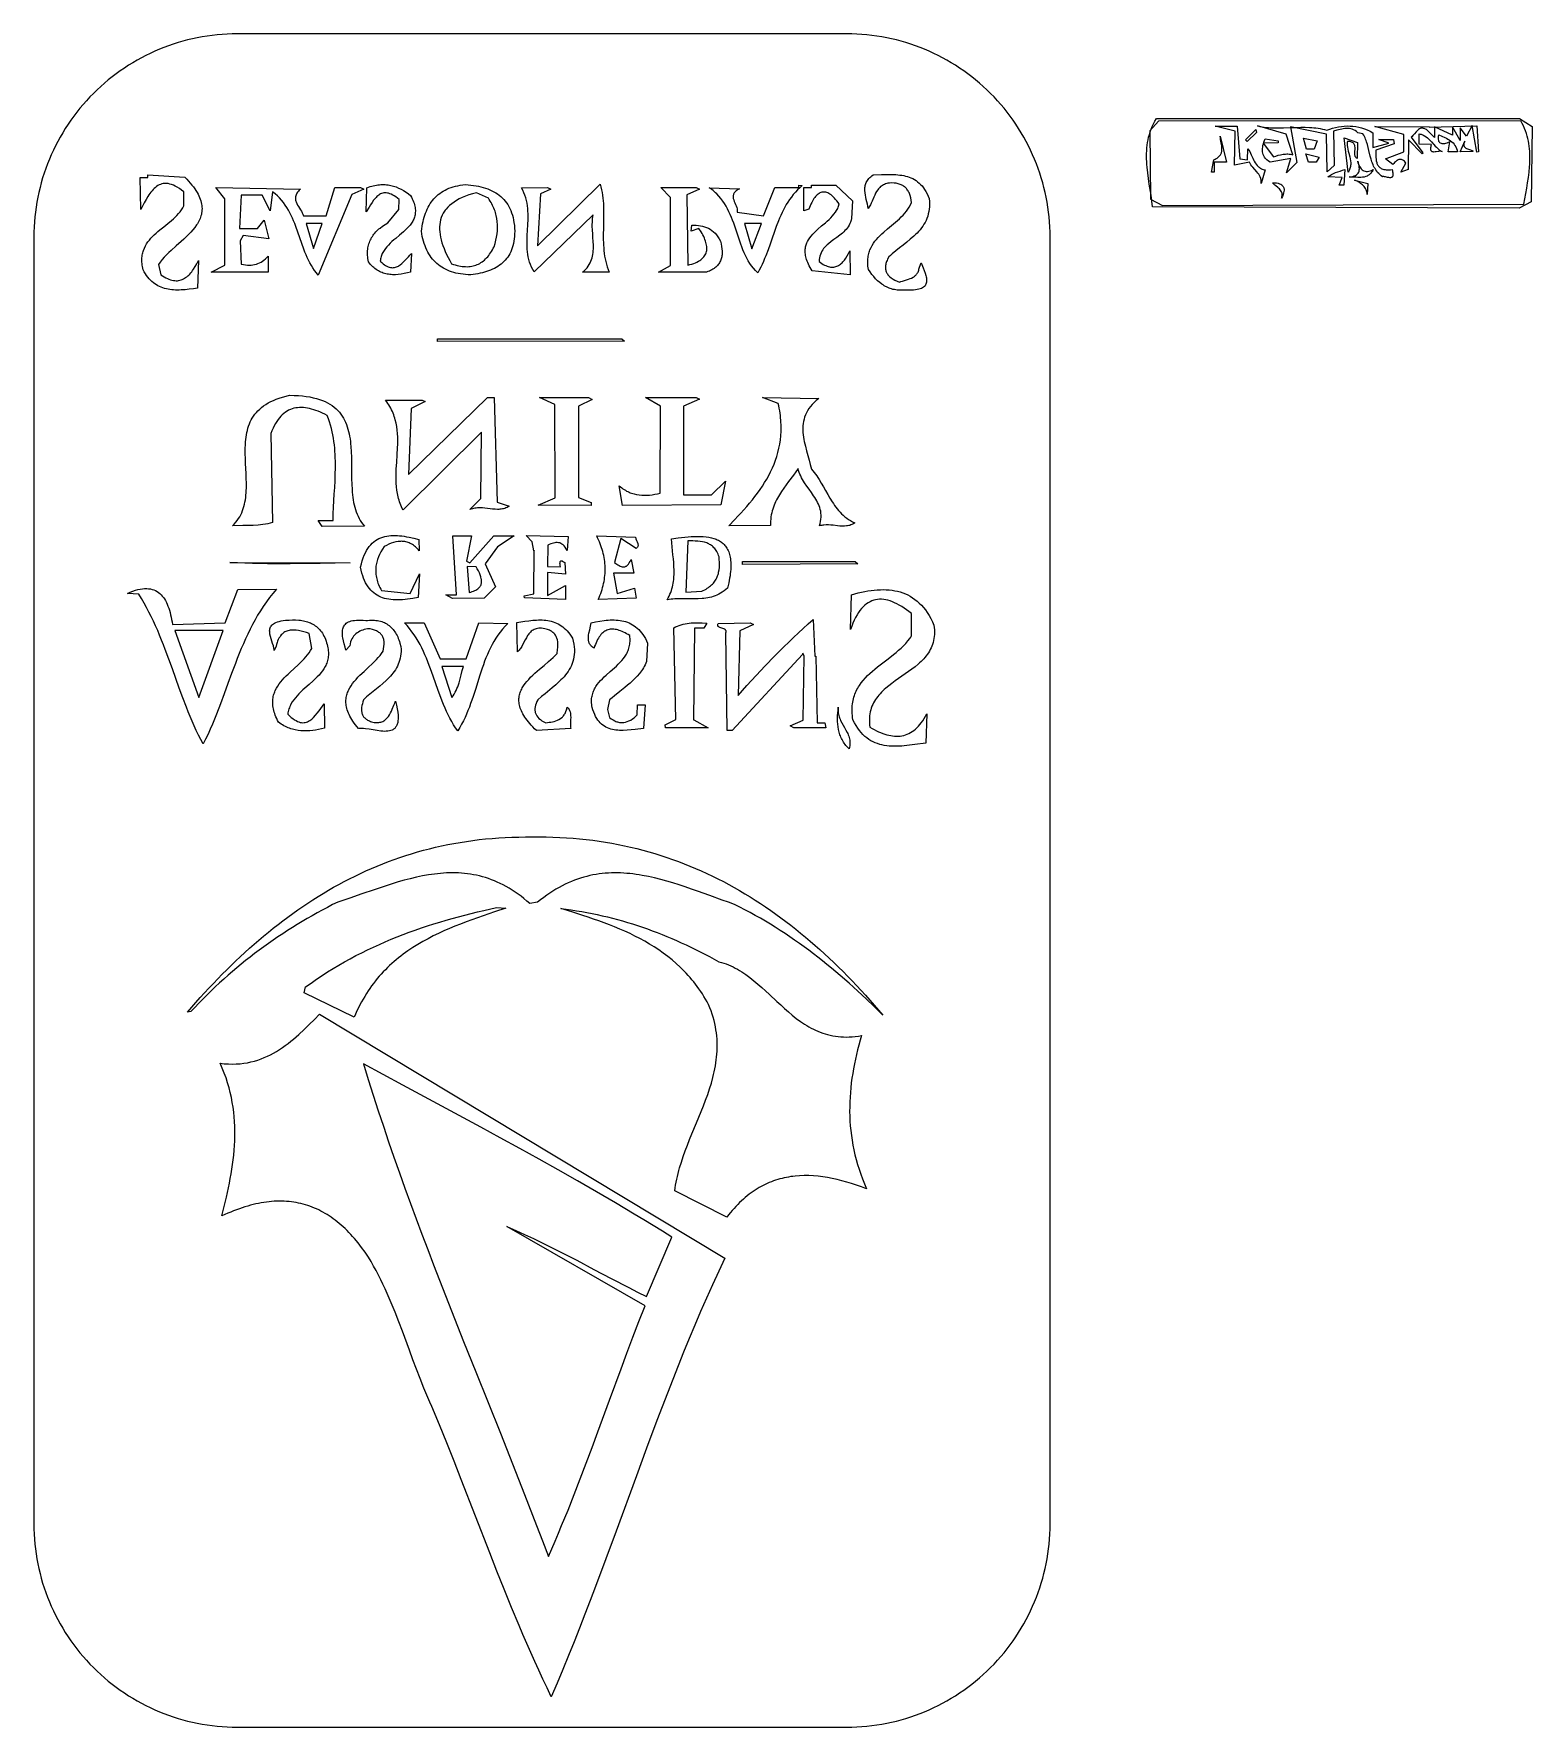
# Model space of a CAD drawing. Header units: metres. Extents: x 0.1 to 44.4, y -0.1 to 49.9.
import ezdxf

# ---------------------------------------------------------------- set-up
doc = ezdxf.new("R2010")
doc.units = ezdxf.units.M

msp = doc.modelspace()

# ---------------------------------------------------------------- linework, layer by layer
for points in [[(6.127044, -0.127044), (24.127044, -0.127044), (24.127044, -0.127044), (24.276027, -0.125196), (24.424567, -0.11967), (24.572602, -0.110491), (24.72007, -0.097684), (24.866911, -0.081275), (25.013063, -0.06129), (25.158464, -0.037753), (25.303052, -0.010691), (25.446767, 0.019872), (25.589547, 0.05391), (25.73133, 0.091396), (25.872055, 0.132307), (26.01166, 0.176616), (26.150085, 0.224298), (26.287267, 0.275327), (26.423145, 0.329679), (26.557657, 0.387327), (26.690743, 0.448246), (26.82234, 0.51241), (26.952387, 0.579795), (27.080823, 0.650375), (27.207586, 0.724123), (27.332614, 0.801016), (27.455847, 0.881026), (27.577223, 0.96413), (27.69668, 1.050301), (27.814156, 1.139514), (27.929591, 1.231743), (28.042923, 1.326963), (28.15409, 1.425149), (28.263031, 1.526275), (28.369685, 1.630315), (28.369685, 1.630315), (28.473725, 1.736969), (28.574851, 1.84591), (28.673037, 1.957077), (28.768257, 2.070409), (28.860486, 2.185844), (28.949699, 2.30332), (29.03587, 2.422777), (29.118974, 2.544153), (29.198984, 2.667386), (29.275877, 2.792414), (29.349625, 2.919177), (29.420205, 3.047613), (29.48759, 3.17766), (29.551754, 3.309257), (29.612673, 3.442343), (29.670321, 3.576855), (29.724673, 3.712733), (29.775702, 3.849915), (29.823384, 3.98834), (29.867693, 4.127945), (29.908604, 4.26867), (29.94609, 4.410453), (29.980128, 4.553233), (30.010691, 4.696948), (30.037753, 4.841536), (30.06129, 4.986937), (30.081275, 5.133089), (30.097684, 5.27993), (30.110491, 5.427398), (30.11967, 5.575433), (30.125196, 5.723973), (30.127044, 5.872956), (30.127044, 43.872956), (30.127044, 43.872956), (30.125196, 44.021939), (30.11967, 44.170479), (30.110491, 44.318514), (30.097684, 44.465982), (30.081275, 44.612823), (30.06129, 44.758975), (30.037753, 44.904375), (30.010691, 45.048964), (29.980128, 45.192679), (29.94609, 45.335459), (29.908604, 45.477242), (29.867693, 45.617967), (29.823384, 45.757572), (29.775702, 45.895997), (29.724673, 46.033179), (29.670321, 46.169056), (29.612673, 46.303569), (29.551754, 46.436654), (29.48759, 46.568251), (29.420205, 46.698299), (29.349625, 46.826734), (29.275877, 46.953497), (29.198984, 47.078526), (29.118974, 47.201759), (29.03587, 47.323135), (28.949699, 47.442591), (28.860486, 47.560068), (28.768257, 47.675503), (28.673037, 47.788835), (28.574851, 47.900002), (28.473725, 48.008943), (28.369685, 48.115597), (28.369685, 48.115597), (28.263031, 48.219637), (28.15409, 48.320763), (28.042923, 48.418949), (27.929591, 48.514169), (27.814156, 48.606398), (27.69668, 48.695611), (27.577223, 48.781782), (27.455847, 48.864885), (27.332614, 48.944896), (27.207586, 49.021789), (27.080823, 49.095537), (26.952387, 49.166117), (26.82234, 49.233502), (26.690743, 49.297666), (26.557657, 49.358585), (26.423145, 49.416233), (26.287267, 49.470584), (26.150085, 49.521614), (26.01166, 49.569296), (25.872055, 49.613605), (25.73133, 49.654515), (25.589547, 49.692002), (25.446767, 49.72604), (25.303052, 49.756602), (25.158464, 49.783665), (25.013063, 49.807201), (24.866911, 49.827187), (24.72007, 49.843596), (24.572602, 49.856403), (24.424567, 49.865582), (24.276027, 49.871108), (24.127044, 49.872956), (6.127044, 49.872956), (6.127044, 49.872956), (5.978061, 49.871108), (5.829521, 49.865582), (5.681486, 49.856403), (5.534018, 49.843596), (5.387177, 49.827187), (5.241025, 49.807201), (5.095625, 49.783665), (4.951036, 49.756602), (4.807321, 49.72604), (4.664541, 49.692002), (4.522758, 49.654515), (4.382033, 49.613605), (4.242428, 49.569296), (4.104003, 49.521614), (3.966821, 49.470584), (3.830944, 49.416233), (3.696431, 49.358585), (3.563346, 49.297666), (3.431749, 49.233502), (3.301701, 49.166117), (3.173266, 49.095537), (3.046503, 49.021789), (2.921474, 48.944896), (2.798241, 48.864885), (2.676865, 48.781782), (2.557409, 48.695611), (2.439932, 48.606398), (2.324497, 48.514169), (2.211165, 48.418949), (2.099998, 48.320763), (1.991057, 48.219637), (1.884403, 48.115597), (1.884403, 48.115597), (1.780363, 48.008943), (1.679237, 47.900002), (1.581051, 47.788835), (1.485831, 47.675503), (1.393602, 47.560068), (1.304389, 47.442591), (1.218218, 47.323135), (1.135115, 47.201759), (1.055104, 47.078526), (0.978211, 46.953497), (0.904463, 46.826734), (0.833883, 46.698299), (0.766498, 46.568251), (0.702334, 46.436654), (0.641415, 46.303569), (0.583767, 46.169056), (0.529416, 46.033179), (0.478386, 45.895997), (0.430704, 45.757572), (0.386395, 45.617967), (0.345485, 45.477242), (0.307998, 45.335459), (0.27396, 45.192679), (0.243398, 45.048964), (0.216335, 44.904375), (0.192799, 44.758975), (0.172813, 44.612823), (0.156404, 44.465982), (0.143597, 44.318514), (0.134418, 44.170479), (0.128892, 44.021939), (0.127044, 43.872956), (0.127044, 5.872956), (0.127044, 5.872956), (0.128892, 5.723973), (0.134418, 5.575433), (0.143597, 5.427398), (0.156404, 5.27993), (0.172813, 5.133089), (0.192799, 4.986937), (0.216335, 4.841536), (0.243398, 4.696948), (0.27396, 4.553233), (0.307998, 4.410453), (0.345485, 4.26867), (0.386395, 4.127945), (0.430704, 3.98834), (0.478386, 3.849915), (0.529416, 3.712733), (0.583767, 3.576855), (0.641415, 3.442343), (0.702334, 3.309257), (0.766498, 3.17766), (0.833883, 3.047613), (0.904463, 2.919177), (0.978211, 2.792414), (1.055104, 2.667386), (1.135115, 2.544153), (1.218218, 2.422777), (1.304389, 2.30332), (1.393602, 2.185844), (1.485831, 2.070409), (1.581051, 1.957077), (1.679237, 1.84591), (1.780363, 1.736969), (1.884403, 1.630315), (1.884403, 1.630315), (1.991057, 1.526275), (2.099998, 1.425149), (2.211165, 1.326963), (2.324497, 1.231743), (2.439932, 1.139514), (2.557409, 1.050301), (2.676865, 0.96413), (2.798241, 0.881026), (2.921474, 0.801016), (3.046503, 0.724123), (3.173266, 0.650375), (3.301701, 0.579795), (3.431749, 0.51241), (3.563346, 0.448246), (3.696431, 0.387327), (3.830944, 0.329679), (3.966821, 0.275327), (4.104003, 0.224298), (4.242428, 0.176616), (4.382033, 0.132307), (4.522758, 0.091396), (4.664541, 0.05391), (4.807321, 0.019872), (4.951036, -0.010691), (5.095625, -0.037753), (5.241025, -0.06129), (5.387177, -0.081275), (5.534018, -0.097684), (5.681486, -0.110491), (5.829521, -0.11967), (5.978061, -0.125196), (6.127044, -0.127044)], [(44.357611, 47.141735), (44.332663, 44.914448), (43.977274, 44.725056), (33.151845, 44.769073), (33.151845, 44.769073), (33.130812, 44.937437), (33.106744, 45.105241), (33.055324, 45.439028), (33.030885, 45.604938), (33.009234, 45.770143), (32.991827, 45.934607), (32.98517, 46.016549), (32.98012, 46.098293), (32.97686, 46.179833), (32.97557, 46.261166), (32.976433, 46.342285), (32.979632, 46.423188), (32.985347, 46.503869), (32.993762, 46.584324), (33.005058, 46.664548), (33.019416, 46.744536), (33.03702, 46.824285), (33.058051, 46.903789), (33.082691, 46.983045), (33.111122, 47.062047), (33.143526, 47.14079), (33.180085, 47.219271), (33.220981, 47.297485), (33.266396, 47.375427), (43.981003, 47.373312), (44.357611, 47.141735)], [(33.324903, 47.297676), (33.066997, 47.010521), (33.094484, 44.989179), (33.44828, 44.800636), (44.117705, 44.844556), (44.117705, 44.844556), (44.171446, 45.162542), (44.198376, 45.320487), (44.22389, 45.477708), (44.246895, 45.634186), (44.266298, 45.7899), (44.281008, 45.944833), (44.286261, 46.021999), (44.289931, 46.098963), (44.291881, 46.175722), (44.291975, 46.252273), (44.290076, 46.328614), (44.286048, 46.404743), (44.279754, 46.480657), (44.271057, 46.556353), (44.259821, 46.63183), (44.24591, 46.707085), (44.229186, 46.782115), (44.209514, 46.856918), (44.186757, 46.931492), (44.160777, 47.005834), (44.131439, 47.079942), (44.098607, 47.153813), (44.062142, 47.227445), (44.02191, 47.300836), (33.324903, 47.297676)], [(34.995896, 47.146478), (35.651115, 47.146478), (35.726986, 46.182645), (35.950929, 46.152131), (35.969149, 46.481945), (35.969149, 46.481945), (35.996785, 46.439361), (36.021821, 46.394501), (36.044927, 46.347949), (36.066773, 46.30029), (36.109366, 46.203986), (36.131455, 46.15651), (36.154965, 46.110263), (36.180568, 46.065829), (36.208933, 46.023793), (36.240732, 45.984739), (36.258128, 45.966512), (36.276634, 45.94925), (36.296334, 45.933026), (36.317311, 45.917913), (36.339649, 45.903982), (36.363432, 45.891309), (36.388743, 45.879965), (36.415668, 45.870024), (36.444288, 45.861559), (36.474689, 45.854642), (36.35525, 45.458706), (36.35525, 45.458706), (36.357422, 45.485748), (36.357843, 45.511735), (36.356607, 45.536725), (36.353803, 45.560776), (36.349525, 45.583944), (36.343865, 45.606287), (36.328763, 45.648727), (36.309232, 45.688555), (36.286007, 45.726229), (36.259825, 45.762208), (36.231418, 45.796951), (36.170874, 45.864563), (36.110257, 45.932733), (36.081757, 45.968174), (36.055445, 46.005131), (36.032053, 46.044063), (36.012319, 46.085427), (35.568881, 45.999987), (35.595738, 47.004501), (34.995896, 47.146478)], [(36.21806, 46.956143), (35.949152, 46.69466), (35.896664, 46.74844), (36.203088, 47.047017), (36.21806, 46.956143)], [(36.252898, 47.155265), (36.252898, 47.155265), (36.316406, 47.14134), (36.379987, 47.129569), (36.443637, 47.119803), (36.50735, 47.11189), (36.57112, 47.10568), (36.634941, 47.101021), (36.762715, 47.095755), (36.890629, 47.094885), (37.018636, 47.097203), (37.274754, 47.106575), (37.402775, 47.111213), (37.53071, 47.114211), (37.658516, 47.114361), (37.786147, 47.110455), (37.849883, 47.106604), (37.913558, 47.101287), (37.977168, 47.094352), (38.040705, 47.085648), (38.104166, 47.075025), (38.167543, 47.062332), (38.230833, 47.047417), (38.294028, 47.030131), (38.294028, 47.030131), (38.381166, 47.060697), (38.468069, 47.087145), (38.554731, 47.109349), (38.641143, 47.127182), (38.727301, 47.140517), (38.813196, 47.14923), (38.898823, 47.153192), (38.984176, 47.152279), (39.069246, 47.146363), (39.154029, 47.135318), (39.238516, 47.119017), (39.322703, 47.097335), (39.406581, 47.070145), (39.490145, 47.037321), (39.573387, 46.998736), (39.656302, 46.954264), (39.658713, 46.517907), (40.127917, 46.648003), (39.831315, 46.754696), (40.263913, 46.754696), (40.288389, 46.630239), (39.740999, 46.441845), (39.740999, 46.441845), (39.742438, 46.334387), (39.743221, 46.279695), (39.74533, 46.225331), (39.749726, 46.172022), (39.757371, 46.120497), (39.769229, 46.071483), (39.777038, 46.048145), (39.786262, 46.025708), (39.797019, 46.004263), (39.809431, 45.9839), (39.823617, 45.964711), (39.839699, 45.946787), (39.857796, 45.930218), (39.878029, 45.915096), (39.900517, 45.901512), (39.925382, 45.889556), (39.952743, 45.879319), (39.982721, 45.870893), (40.015436, 45.864368), (40.051009, 45.859836), (40.089559, 45.857387), (40.131207, 45.857113), (40.176073, 45.859104), (40.224278, 45.863451), (40.224278, 45.863451), (40.233465, 45.827166), (40.240252, 45.794534), (40.244765, 45.765381), (40.247124, 45.739533), (40.247454, 45.716817), (40.245877, 45.697059), (40.242517, 45.680086), (40.237496, 45.665724), (40.230936, 45.6538), (40.222962, 45.644139), (40.213696, 45.63657), (40.203261, 45.630917), (40.19178, 45.627008), (40.179376, 45.62467), (40.15229, 45.624008), (40.122988, 45.627545), (40.092451, 45.633892), (40.031613, 45.649462), (40.003278, 45.65591), (39.977645, 45.659615), (39.955696, 45.65919), (39.94641, 45.656994), (39.938415, 45.653245), (39.938415, 45.653245), (39.898557, 45.68408), (39.861841, 45.71619), (39.828093, 45.749507), (39.797139, 45.783958), (39.768807, 45.819474), (39.742924, 45.855983), (39.719315, 45.893414), (39.697809, 45.931698), (39.678231, 45.970762), (39.660409, 46.010537), (39.644169, 46.050951), (39.629338, 46.091935), (39.603209, 46.175324), (39.580637, 46.26014), (39.540621, 46.431786), (39.520404, 46.517484), (39.498201, 46.602343), (39.472625, 46.685798), (39.458138, 46.726823), (39.44229, 46.767283), (39.424904, 46.80711), (39.40581, 46.846232), (39.384833, 46.884578), (39.3618, 46.922078), (39.208558, 46.955402), (39.208558, 46.955402), (39.169294, 46.989855), (39.129289, 47.01802), (39.08855, 47.040343), (39.047084, 47.057268), (39.004899, 47.069239), (38.962001, 47.076702), (38.918398, 47.0801), (38.874098, 47.079879), (38.829107, 47.076484), (38.783433, 47.070358), (38.737082, 47.061947), (38.690064, 47.051695), (38.594049, 47.027449), (38.495447, 47.001177), (38.515066, 45.988649), (38.302641, 45.796141), (38.288576, 46.913243), (37.223077, 47.127202), (37.406755, 46.072528), (37.107572, 45.773579), (37.236012, 46.194096), (36.621586, 46.082339), (36.621586, 46.082339), (36.570675, 46.116254), (36.527089, 46.151735), (36.490456, 46.188714), (36.460403, 46.227127), (36.436559, 46.266907), (36.418551, 46.307989), (36.406007, 46.350308), (36.398554, 46.393797), (36.395822, 46.43839), (36.397437, 46.484022), (36.403028, 46.530627), (36.412221, 46.57814), (36.424646, 46.626493), (36.43993, 46.675623), (36.4577, 46.725463), (36.477585, 46.775946), (36.862791, 46.713009), (36.860022, 46.656129), (36.420756, 46.643032), (36.724461, 46.242809), (36.724461, 46.242809), (36.792685, 46.265775), (36.862386, 46.286613), (36.933292, 46.304216), (37.005129, 46.317479), (37.04131, 46.322137), (37.077622, 46.325295), (37.114029, 46.326815), (37.150498, 46.326559), (37.186994, 46.324388), (37.223484, 46.320164), (37.259932, 46.313749), (37.296305, 46.305004), (37.097014, 46.915591), (36.252898, 47.155265)], [(42.721569, 46.383792), (42.58917, 47.169687), (42.417457, 46.847977), (42.231239, 47.096073), (42.231239, 46.726103), (42.00424, 47.125308), (42.00424, 46.881449), (41.474575, 47.13134), (41.474575, 46.808767), (41.23498, 47.044902), (41.23498, 47.044902), (41.213261, 47.05751), (41.192551, 47.067806), (41.172797, 47.075896), (41.153948, 47.081886), (41.135952, 47.085882), (41.118759, 47.087989), (41.102316, 47.088314), (41.086572, 47.086961), (41.071476, 47.084037), (41.056975, 47.079648), (41.029555, 47.066896), (41.0039, 47.049552), (40.979597, 47.028462), (40.956234, 47.004473), (40.933398, 46.97843), (40.88766, 46.923569), (40.863933, 46.896444), (40.839084, 46.87065), (40.8127, 46.847034), (40.78437, 46.826443), (41.127863, 46.356516), (41.109572, 46.330446), (40.707345, 46.74795), (40.699203, 45.869711), (40.483731, 45.788045), (40.630545, 46.057443), (40.630545, 46.057443), (40.608954, 46.08669), (40.587078, 46.111262), (40.564907, 46.131245), (40.54243, 46.146726), (40.519637, 46.157793), (40.496516, 46.164532), (40.473058, 46.16703), (40.449252, 46.165375), (40.425086, 46.159653), (40.400552, 46.149952), (40.375637, 46.136358), (40.350332, 46.118958), (40.324626, 46.09784), (40.298509, 46.073089), (40.271969, 46.044794), (40.244996, 46.013041), (40.024228, 46.18213), (40.566578, 46.393862), (40.566578, 46.904904), (39.710913, 47.132884), (41.323274, 47.132048), (41.321919, 47.122105), (42.723579, 47.158244), (42.775557, 46.3914), (42.721569, 46.383792)], [(35.151309, 46.850359), (35.333434, 46.08798), (34.967266, 46.08798), (34.967266, 45.785552), (34.891599, 45.785552), (34.96102, 46.156573), (34.96102, 46.156573), (34.995613, 46.17197), (35.026929, 46.188049), (35.055111, 46.204783), (35.0803, 46.222145), (35.102641, 46.240106), (35.122276, 46.258638), (35.139349, 46.277714), (35.154001, 46.297307), (35.166377, 46.317389), (35.176618, 46.337931), (35.184868, 46.358906), (35.19127, 46.380287), (35.195967, 46.402045), (35.199101, 46.424154), (35.201255, 46.46931), (35.198875, 46.515533), (35.193103, 46.562602), (35.175963, 46.65839), (35.166881, 46.706666), (35.158983, 46.7549), (35.153411, 46.802872), (35.151309, 46.850359)], [(37.699517, 46.466015), (37.603427, 46.788465), (38.015917, 46.70954), (37.923473, 46.466015), (37.699517, 46.466015)], [(38.805331, 46.805515), (39.204583, 46.664328), (39.195443, 46.196171), (39.195443, 46.196171), (39.178227, 46.204847), (39.16386, 46.215363), (39.152109, 46.22758), (39.142742, 46.24136), (39.135527, 46.256561), (39.130231, 46.273045), (39.126623, 46.290671), (39.124469, 46.309301), (39.123599, 46.349013), (39.125762, 46.391063), (39.13176, 46.47771), (39.131878, 46.520075), (39.1276, 46.56031), (39.123231, 46.579281), (39.117066, 46.597301), (39.108874, 46.61423), (39.098421, 46.629929), (39.085475, 46.644258), (39.069805, 46.657078), (39.051177, 46.668249), (39.029361, 46.677632), (39.004123, 46.685087), (38.975231, 46.690474), (38.942454, 46.693654), (38.905559, 46.694486), (38.905559, 46.694486), (38.901897, 46.665984), (38.899987, 46.637491), (38.899682, 46.609007), (38.900832, 46.580531), (38.90691, 46.523606), (38.917037, 46.466713), (38.930029, 46.409849), (38.944704, 46.353013), (38.974367, 46.239413), (38.986988, 46.182646), (38.996558, 46.125896), (39.001893, 46.069163), (39.002602, 46.040801), (39.001809, 46.012443), (38.999366, 45.984088), (38.995124, 45.955735), (38.988936, 45.927385), (38.980654, 45.899036), (38.97013, 45.87069), (38.957215, 45.842344), (38.941763, 45.814), (38.923624, 45.785657), (38.805331, 46.805515)], [(41.704837, 46.394514), (41.704837, 46.394514), (41.693629, 46.399293), (41.681324, 46.402609), (41.653898, 46.405486), (41.62351, 46.404411), (41.591112, 46.400653), (41.524088, 46.390158), (41.491365, 46.385957), (41.460438, 46.384144), (41.432257, 46.385987), (41.419493, 46.388676), (41.407773, 46.392754), (41.397215, 46.39838), (41.387938, 46.405713), (41.380062, 46.41491), (41.373704, 46.426131), (41.368984, 46.439534), (41.366022, 46.455277), (41.364935, 46.473518), (41.365842, 46.494418), (41.368864, 46.518133), (41.374118, 46.544822), (41.381723, 46.574644), (41.391799, 46.607757), (41.020577, 46.617229), (41.020937, 46.92012), (41.020937, 46.92012), (41.050636, 46.914395), (41.079059, 46.907031), (41.106281, 46.898124), (41.132375, 46.887768), (41.157415, 46.876058), (41.181475, 46.863089), (41.22695, 46.833752), (41.26939, 46.800516), (41.309387, 46.764139), (41.347529, 46.725381), (41.384409, 46.684999), (41.456742, 46.602398), (41.493375, 46.561696), (41.531108, 46.522405), (41.57053, 46.485283), (41.612231, 46.451088), (41.656804, 46.420578), (41.680351, 46.406943), (41.704837, 46.394514)], [(42.151798, 46.386637), (41.87953, 46.390408), (41.927859, 46.682587), (41.927859, 46.682587), (41.882881, 46.663678), (41.840847, 46.648487), (41.801834, 46.63713), (41.765918, 46.629721), (41.733176, 46.626376), (41.703684, 46.627209), (41.677518, 46.632337), (41.654756, 46.641873), (41.635473, 46.655934), (41.619747, 46.674635), (41.607653, 46.698091), (41.599268, 46.726416), (41.594668, 46.759727), (41.593931, 46.798139), (41.597132, 46.841765), (41.604347, 46.890723), (41.604347, 46.890723), (41.695283, 46.851714), (41.78523, 46.811112), (41.828982, 46.78939), (41.871467, 46.766283), (41.912345, 46.741461), (41.951275, 46.714597), (41.987918, 46.685359), (42.021933, 46.653421), (42.05298, 46.618452), (42.08072, 46.580123), (42.104811, 46.538107), (42.124915, 46.492073), (42.140691, 46.441692), (42.151798, 46.386637)], [(42.369623, 46.70474), (42.369623, 46.70474), (42.359037, 46.680077), (42.350904, 46.657375), (42.345098, 46.636534), (42.34149, 46.617457), (42.339955, 46.600043), (42.340364, 46.584193), (42.342592, 46.569809), (42.34651, 46.556791), (42.351993, 46.54504), (42.358912, 46.534457), (42.367141, 46.524942), (42.376553, 46.516397), (42.398418, 46.501819), (42.42349, 46.489929), (42.450752, 46.479935), (42.47919, 46.471042), (42.535524, 46.45339), (42.561389, 46.443044), (42.584364, 46.430628), (42.603432, 46.415347), (42.611184, 46.406385), (42.617578, 46.396409), (42.237464, 46.389067), (42.369623, 46.70474)], [(37.675041, 46.334891), (38.074833, 46.235329), (37.986355, 46.08798), (37.759666, 46.08798), (37.675041, 46.334891)], [(39.207475, 46.109577), (39.207475, 46.109577), (39.221259, 46.063455), (39.236537, 46.020645), (39.253415, 45.981314), (39.271999, 45.94563), (39.292394, 45.913761), (39.314707, 45.885876), (39.339043, 45.862141), (39.365509, 45.842724), (39.39421, 45.827794), (39.425254, 45.817518), (39.458744, 45.812064), (39.494789, 45.8116), (39.533493, 45.816293), (39.574962, 45.826311), (39.619303, 45.841823), (39.666622, 45.862995), (39.666622, 45.862995), (39.65155, 45.834937), (39.635752, 45.809189), (39.619255, 45.785658), (39.602084, 45.76425), (39.584265, 45.744872), (39.565825, 45.72743), (39.546789, 45.711829), (39.527183, 45.697978), (39.507033, 45.685782), (39.486365, 45.675147), (39.443578, 45.658186), (39.399029, 45.646347), (39.352927, 45.63888), (39.305477, 45.635036), (39.256888, 45.634066), (39.207366, 45.635221), (39.15712, 45.637751), (39.055281, 45.643941), (39.004104, 45.646103), (38.95303, 45.646643), (38.95303, 45.646643), (39.009574, 45.653833), (39.059752, 45.664238), (39.103769, 45.67779), (39.141825, 45.694421), (39.174125, 45.714064), (39.200871, 45.736651), (39.222266, 45.762115), (39.238512, 45.790388), (39.249813, 45.821402), (39.256371, 45.855089), (39.258389, 45.891383), (39.256069, 45.930215), (39.249615, 45.971519), (39.23923, 46.015225), (39.225115, 46.061267), (39.207475, 46.109577)], [(3.877058, 42.762029), (3.877058, 42.762029), (3.927313, 42.727086), (3.976265, 42.696201), (4.023945, 42.669278), (4.070383, 42.646219), (4.115609, 42.626928), (4.159655, 42.611308), (4.202551, 42.599263), (4.244328, 42.590697), (4.285016, 42.585512), (4.324645, 42.583613), (4.363247, 42.584901), (4.400852, 42.589282), (4.43749, 42.596658), (4.473192, 42.606932), (4.507989, 42.620009), (4.541911, 42.635791), (4.574989, 42.654182), (4.607253, 42.675085), (4.638735, 42.698404), (4.669464, 42.724042), (4.699471, 42.751902), (4.728788, 42.781888), (4.757443, 42.813904), (4.785469, 42.847852), (4.812895, 42.883636), (4.839752, 42.921159), (4.891882, 43.001039), (4.942105, 43.086716), (4.990663, 43.17742), (4.960434, 42.367918), (4.960434, 42.367918), (4.83688, 42.348281), (4.715161, 42.3316), (4.595538, 42.318765), (4.478271, 42.310667), (4.420601, 42.308673), (4.363618, 42.308196), (4.307354, 42.309348), (4.251841, 42.312241), (4.197112, 42.316986), (4.143199, 42.323693), (4.090134, 42.332475), (4.037951, 42.343443), (3.986681, 42.356707), (3.936357, 42.372379), (3.887012, 42.390571), (3.838678, 42.411393), (3.791388, 42.434957), (3.745173, 42.461375), (3.700067, 42.490757), (3.656102, 42.523214), (3.61331, 42.558859), (3.571724, 42.597802), (3.531377, 42.640154), (3.492301, 42.686027), (3.454527, 42.735532), (3.41809, 42.788781), (3.383021, 42.845884), (3.349353, 42.906953), (3.349353, 42.906953), (3.33908, 42.955095), (3.330734, 43.002007), (3.324266, 43.047719), (3.319629, 43.092262), (3.316773, 43.135669), (3.315649, 43.177969), (3.31621, 43.219193), (3.318407, 43.259373), (3.322192, 43.298539), (3.327516, 43.336722), (3.33433, 43.373954), (3.342586, 43.410266), (3.352235, 43.445687), (3.36323, 43.48025), (3.389061, 43.546924), (3.41969, 43.610535), (3.454729, 43.671331), (3.493791, 43.729559), (3.536488, 43.785468), (3.582432, 43.839305), (3.631235, 43.891318), (3.682509, 43.941755), (3.735867, 43.990864), (3.79092, 44.038892), (3.84728, 44.086087), (3.962373, 44.178971), (4.078041, 44.271498), (4.191182, 44.36565), (4.245835, 44.413955), (4.298693, 44.46341), (4.349367, 44.514262), (4.397471, 44.56676), (4.442615, 44.621151), (4.484413, 44.677683), (4.522476, 44.736604), (4.556416, 44.798161), (4.554305, 45.206546), (4.554305, 45.206546), (4.487255, 45.258603), (4.422848, 45.304032), (4.360995, 45.343056), (4.301608, 45.375894), (4.244598, 45.40277), (4.189877, 45.423904), (4.137358, 45.439517), (4.086951, 45.44983), (4.038568, 45.455065), (3.992121, 45.455442), (3.947522, 45.451184), (3.904682, 45.442511), (3.863513, 45.429645), (3.823927, 45.412806), (3.785835, 45.392217), (3.74915, 45.368098), (3.713782, 45.34067), (3.679643, 45.310156), (3.646646, 45.276775), (3.614701, 45.240749), (3.583721, 45.2023), (3.553617, 45.161649), (3.524301, 45.119017), (3.495684, 45.074625), (3.440196, 44.981446), (3.386446, 44.883882), (3.281336, 44.682682), (3.263051, 45.634338), (3.49005, 45.634338), (3.49005, 45.709945), (4.579236, 45.644231), (4.579236, 45.644231), (4.63875, 45.583764), (4.694125, 45.524447), (4.74545, 45.466255), (4.792816, 45.409163), (4.836314, 45.353147), (4.876033, 45.298181), (4.912065, 45.244241), (4.944499, 45.191303), (4.973425, 45.139342), (4.998935, 45.088333), (5.021117, 45.038251), (5.040063, 44.989072), (5.055863, 44.940771), (5.068607, 44.893324), (5.078385, 44.846705), (5.085288, 44.80089), (5.089406, 44.755855), (5.09083, 44.711575), (5.089648, 44.668025), (5.085953, 44.62518), (5.079834, 44.583016), (5.071382, 44.541508), (5.060686, 44.500632), (5.047837, 44.460362), (5.032926, 44.420675), (5.016042, 44.381545), (4.997276, 44.342947), (4.976718, 44.304858), (4.954459, 44.267252), (4.930589, 44.230105), (4.878377, 44.157089), (4.820803, 44.085611), (4.758591, 44.015475), (4.692462, 43.946484), (4.623139, 43.878439), (4.551345, 43.811144), (4.477802, 43.744401), (4.328357, 43.611783), (4.180584, 43.479006), (4.109131, 43.412065), (4.040262, 43.344491), (3.974701, 43.276089), (3.91317, 43.20666), (3.856391, 43.136007), (3.805086, 43.063933), (3.877058, 42.762029)], [(24.756077, 44.714769), (24.756077, 44.714769), (24.745659, 44.781315), (24.73233, 44.848047), (24.701692, 44.98139), (24.686762, 45.047661), (24.673676, 45.113438), (24.663624, 45.178553), (24.657793, 45.242834), (24.656833, 45.274609), (24.657374, 45.306112), (24.659565, 45.337322), (24.663554, 45.368218), (24.669491, 45.398778), (24.677524, 45.42898), (24.687801, 45.458805), (24.700471, 45.48823), (24.715683, 45.517235), (24.733585, 45.545798), (24.754327, 45.573898), (24.778055, 45.601513), (24.80492, 45.628623), (24.83507, 45.655206), (24.868653, 45.681241), (24.905818, 45.706707), (24.905818, 45.706707), (25.151133, 45.715432), (25.273714, 45.719371), (25.395404, 45.721005), (25.515571, 45.718814), (25.574885, 45.715811), (25.633582, 45.711283), (25.691583, 45.705041), (25.748808, 45.696894), (25.805178, 45.686654), (25.860616, 45.67413), (25.915041, 45.659132), (25.968375, 45.641472), (26.02054, 45.620959), (26.071455, 45.597404), (26.121042, 45.570617), (26.169223, 45.540408), (26.215918, 45.506588), (26.261049, 45.468967), (26.304536, 45.427355), (26.3463, 45.381563), (26.386263, 45.331401), (26.424346, 45.276679), (26.46047, 45.217208), (26.494556, 45.152797), (26.526525, 45.083258), (26.556298, 45.008401), (26.556298, 45.008401), (26.564208, 44.924934), (26.567101, 44.844789), (26.565187, 44.767823), (26.558675, 44.693897), (26.547777, 44.622869), (26.532702, 44.554597), (26.513662, 44.488942), (26.490866, 44.425763), (26.464525, 44.364917), (26.43485, 44.306265), (26.40205, 44.249666), (26.366337, 44.194978), (26.32792, 44.142061), (26.28701, 44.090774), (26.243818, 44.040975), (26.198554, 43.992524), (26.151427, 43.94528), (26.10265, 43.899103), (26.000983, 43.809381), (25.895235, 43.722233), (25.78709, 43.63653), (25.678231, 43.551145), (25.570342, 43.46495), (25.465105, 43.376819), (25.414007, 43.331675), (25.364204, 43.285624), (25.364204, 43.285624), (25.328024, 43.217673), (25.31309, 43.184897), (25.300227, 43.152911), (25.289411, 43.121706), (25.280616, 43.091273), (25.273818, 43.061606), (25.268992, 43.032695), (25.266112, 43.004533), (25.265155, 42.977111), (25.266095, 42.950422), (25.268908, 42.924458), (25.273568, 42.899209), (25.280051, 42.874668), (25.288332, 42.850828), (25.298387, 42.827679), (25.310189, 42.805214), (25.323715, 42.783425), (25.33894, 42.762303), (25.355839, 42.741841), (25.374386, 42.72203), (25.394558, 42.702863), (25.439675, 42.666424), (25.49099, 42.632462), (25.548306, 42.60091), (25.611422, 42.571704), (25.680142, 42.544779), (25.680142, 42.544779), (25.722405, 42.560759), (25.766542, 42.57505), (25.858206, 42.601323), (25.950674, 42.629109), (25.995815, 42.645293), (26.039485, 42.663923), (26.081125, 42.685687), (26.120178, 42.711275), (26.13856, 42.725718), (26.156086, 42.741375), (26.172686, 42.758333), (26.188292, 42.776678), (26.202832, 42.796495), (26.216237, 42.817871), (26.228439, 42.840892), (26.239366, 42.865644), (26.248949, 42.892214), (26.257119, 42.920687), (26.263805, 42.951149), (26.268939, 42.983687), (26.320188, 43.114528), (26.320188, 43.114528), (26.383387, 42.96039), (26.41329, 42.884099), (26.439834, 42.809344), (26.461347, 42.736887), (26.469694, 42.701759), (26.476157, 42.667491), (26.480526, 42.634179), (26.482592, 42.601918), (26.482147, 42.570804), (26.478982, 42.540931), (26.472887, 42.512396), (26.463654, 42.485292), (26.451073, 42.459717), (26.434937, 42.435764), (26.415035, 42.41353), (26.391159, 42.39311), (26.3631, 42.374598), (26.330649, 42.358091), (26.293597, 42.343683), (26.251735, 42.33147), (26.204854, 42.321548), (26.152745, 42.314011), (26.095199, 42.308954), (26.032008, 42.306474), (25.962962, 42.306665), (25.887853, 42.309624), (25.887853, 42.309624), (25.839582, 42.304453), (25.792339, 42.301208), (25.746104, 42.299851), (25.700862, 42.300345), (25.656593, 42.302653), (25.61328, 42.306738), (25.570907, 42.312563), (25.529455, 42.320091), (25.488907, 42.329285), (25.449245, 42.340109), (25.410452, 42.352524), (25.37251, 42.366494), (25.335402, 42.381982), (25.299109, 42.398951), (25.263615, 42.417364), (25.228903, 42.437184), (25.194953, 42.458374), (25.16175, 42.480897), (25.09751, 42.529794), (25.036043, 42.583579), (24.977208, 42.641955), (24.920866, 42.704627), (24.866875, 42.7713), (24.815095, 42.841676), (24.765386, 42.915459), (24.765386, 42.915459), (24.75741, 42.963985), (24.751358, 43.011271), (24.74718, 43.057349), (24.744825, 43.102253), (24.744243, 43.146015), (24.745383, 43.188669), (24.748195, 43.230246), (24.752629, 43.270781), (24.758634, 43.310305), (24.76616, 43.348853), (24.775156, 43.386456), (24.785572, 43.423147), (24.797357, 43.45896), (24.810461, 43.493927), (24.840425, 43.561456), (24.87506, 43.625997), (24.913962, 43.687813), (24.956728, 43.747166), (25.002955, 43.804321), (25.052239, 43.85954), (25.104176, 43.913086), (25.158365, 43.965222), (25.2144, 44.016211), (25.330397, 44.115801), (25.448941, 44.213962), (25.566805, 44.312796), (25.624474, 44.363124), (25.680762, 44.414409), (25.735266, 44.466915), (25.787583, 44.520905), (25.837309, 44.576642), (25.884042, 44.634389), (25.927377, 44.694409), (25.966911, 44.756965), (26.002241, 44.82232), (26.032964, 44.890737), (26.032964, 44.890737), (26.025612, 44.964795), (26.013549, 45.033905), (25.996832, 45.098042), (25.986746, 45.128237), (25.975519, 45.157179), (25.963157, 45.184864), (25.949668, 45.21129), (25.935059, 45.236452), (25.919337, 45.260347), (25.902511, 45.282973), (25.884586, 45.304325), (25.86557, 45.324401), (25.845471, 45.343198), (25.824295, 45.360711), (25.80205, 45.376938), (25.778744, 45.391875), (25.754383, 45.405519), (25.728975, 45.417867), (25.702527, 45.428915), (25.675046, 45.438661), (25.646539, 45.4471), (25.58648, 45.460047), (25.522405, 45.467729), (25.454374, 45.47012), (25.382445, 45.467194), (25.382445, 45.467194), (25.341952, 45.46046), (25.304049, 45.451675), (25.268613, 45.440937), (25.23552, 45.428342), (25.204645, 45.413986), (25.175865, 45.397967), (25.149055, 45.380381), (25.124091, 45.361325), (25.10085, 45.340897), (25.079206, 45.319192), (25.059036, 45.296308), (25.040216, 45.272341), (25.006127, 45.221548), (24.975948, 45.167586), (24.948685, 45.11123), (24.923345, 45.053254), (24.874462, 44.935544), (24.848932, 44.877358), (24.821354, 44.82065), (24.790733, 44.766196), (24.756077, 44.714769)], [(38.825628, 45.864382), (38.794724, 45.407517), (38.659264, 45.407517), (38.745367, 45.634338), (38.329016, 45.646937), (38.329016, 45.646937), (38.353202, 45.666378), (38.378679, 45.684753), (38.43318, 45.718545), (38.491873, 45.748806), (38.554114, 45.776029), (38.619255, 45.800705), (38.686652, 45.823328), (38.755658, 45.844389), (38.825628, 45.864382)], [(39.487752, 45.126658), (39.487752, 45.126658), (39.48571, 45.166347), (39.479942, 45.203774), (39.470644, 45.239056), (39.458009, 45.272308), (39.442231, 45.303648), (39.423506, 45.333191), (39.402026, 45.361054), (39.377987, 45.387352), (39.351583, 45.412203), (39.323008, 45.435721), (39.292456, 45.458023), (39.260122, 45.479226), (39.226199, 45.499446), (39.190883, 45.518798), (39.116845, 45.555366), (39.507249, 45.456278), (39.487752, 45.126658)], [(5.503434, 45.33191), (7.994335, 45.29054), (7.994335, 45.29054), (7.963044, 45.260115), (7.935969, 45.230326), (7.912908, 45.201146), (7.893659, 45.172548), (7.878021, 45.144504), (7.865791, 45.116988), (7.856768, 45.089972), (7.850751, 45.06343), (7.847538, 45.037333), (7.846926, 45.011656), (7.848715, 44.986372), (7.852702, 44.961452), (7.858686, 44.93687), (7.866465, 44.912599), (7.886601, 44.864881), (7.911498, 44.818082), (7.93954, 44.771985), (7.998608, 44.681031), (8.026407, 44.63574), (8.050897, 44.590285), (8.070464, 44.544448), (8.077897, 44.52132), (8.083495, 44.498014), (8.754053, 44.500385), (9.01538, 45.33191), (9.77036, 45.33191), (9.866627, 45.284771), (9.509094, 45.128766), (8.522011, 42.749315), (8.522011, 42.749315), (8.465691, 42.817218), (8.413237, 42.887473), (8.364352, 42.959903), (8.318742, 43.034331), (8.276112, 43.110581), (8.236167, 43.188474), (8.19861, 43.267835), (8.163148, 43.348486), (8.129485, 43.430249), (8.097326, 43.512949), (8.036339, 43.680448), (7.919424, 44.018891), (7.858773, 44.187001), (7.826866, 44.270159), (7.793512, 44.352483), (7.758414, 44.433796), (7.721279, 44.51392), (7.68181, 44.59268), (7.639713, 44.669897), (7.594693, 44.745394), (7.546453, 44.818996), (7.4947, 44.890524), (7.439137, 44.959802), (7.379471, 45.026652), (7.315405, 45.090898), (7.246644, 45.152363), (7.172894, 45.210869), (7.103123, 44.650852), (6.86938, 45.105089), (6.250286, 45.105089), (6.200506, 44.122198), (6.726718, 44.122198), (6.930517, 44.371655), (7.060377, 43.825303), (6.308543, 43.914146), (6.21404, 43.756764), (6.249526, 43.071516), (6.249526, 43.071516), (6.311646, 43.058485), (6.371786, 43.049281), (6.430006, 43.043883), (6.48637, 43.042271), (6.540938, 43.044423), (6.593773, 43.050319), (6.644936, 43.059939), (6.694488, 43.073261), (6.742492, 43.090266), (6.789008, 43.110931), (6.834099, 43.135237), (6.877826, 43.163162), (6.92025, 43.194687), (6.961434, 43.22979), (7.00144, 43.26845), (7.040327, 43.310647), (7.04637, 42.836879), (5.360116, 42.836879), (5.760041, 43.042351), (5.760041, 45.000598), (5.503434, 45.33191)], [(10.354682, 43.158225), (10.354682, 43.158225), (10.395916, 43.119826), (10.435855, 43.086235), (10.474548, 43.057266), (10.512046, 43.032731), (10.548396, 43.012445), (10.58365, 42.996222), (10.617857, 42.983874), (10.651066, 42.975217), (10.683327, 42.970062), (10.71469, 42.968225), (10.745203, 42.969518), (10.774918, 42.973756), (10.803882, 42.980752), (10.832147, 42.990319), (10.859761, 43.002272), (10.886774, 43.016425), (10.913236, 43.032589), (10.939197, 43.050581), (10.989811, 43.091297), (11.039014, 43.137084), (11.087202, 43.186449), (11.182121, 43.289955), (11.229645, 43.341114), (11.277742, 43.38989), (11.245893, 42.837034), (11.245893, 42.837034), (11.152926, 42.813396), (11.061798, 42.793737), (10.972557, 42.778413), (10.88525, 42.767785), (10.799923, 42.762209), (10.716624, 42.762044), (10.675749, 42.764103), (10.635399, 42.767649), (10.59558, 42.772726), (10.556296, 42.779381), (10.517555, 42.787656), (10.479362, 42.797598), (10.441724, 42.809251), (10.404644, 42.82266), (10.368131, 42.837869), (10.332189, 42.854923), (10.296825, 42.873868), (10.262044, 42.894747), (10.227853, 42.917606), (10.194256, 42.942489), (10.161261, 42.969442), (10.128872, 42.998509), (10.097097, 43.029734), (10.06594, 43.063163), (10.035407, 43.09884), (10.005505, 43.13681), (10.005505, 43.13681), (9.996243, 43.1871), (9.988923, 43.236366), (9.983526, 43.284619), (9.980033, 43.331868), (9.978424, 43.378125), (9.97868, 43.4234), (9.980782, 43.467703), (9.984711, 43.511045), (9.990447, 43.553436), (9.997971, 43.594887), (10.007264, 43.635408), (10.018307, 43.675009), (10.03108, 43.713702), (10.045564, 43.751496), (10.06174, 43.788402), (10.079589, 43.82443), (10.099092, 43.859591), (10.120228, 43.893895), (10.14298, 43.927354), (10.167327, 43.959976), (10.193251, 43.991773), (10.220731, 44.022755), (10.24975, 44.052933), (10.280288, 44.082317), (10.312325, 44.110917), (10.345842, 44.138745), (10.41724, 44.192122), (10.494329, 44.242532), (10.576953, 44.29006), (10.905356, 44.685409), (10.909482, 44.980959), (10.909482, 44.980959), (10.859681, 45.022099), (10.811832, 45.057956), (10.765863, 45.08872), (10.721705, 45.11458), (10.679286, 45.135726), (10.638537, 45.152348), (10.599387, 45.164637), (10.561765, 45.172781), (10.525601, 45.17697), (10.490826, 45.177395), (10.457367, 45.174245), (10.425156, 45.16771), (10.394121, 45.15798), (10.364192, 45.145245), (10.335299, 45.129695), (10.307372, 45.111518), (10.280339, 45.090906), (10.254131, 45.068048), (10.228677, 45.043134), (10.203907, 45.016354), (10.156136, 44.957953), (10.110255, 44.894366), (10.065701, 44.82711), (10.021911, 44.757704), (9.934368, 44.618518), (9.958716, 45.327322), (9.958716, 45.327322), (10.006783, 45.345337), (10.054278, 45.361361), (10.101208, 45.375433), (10.147582, 45.387587), (10.193405, 45.397863), (10.238686, 45.406295), (10.283432, 45.412922), (10.327651, 45.417779), (10.37135, 45.420904), (10.414536, 45.422333), (10.457218, 45.422103), (10.499402, 45.420252), (10.541095, 45.416815), (10.582307, 45.411829), (10.623043, 45.405332), (10.663311, 45.397361), (10.742474, 45.37714), (10.819856, 45.351461), (10.895517, 45.320619), (10.969515, 45.284908), (11.041911, 45.244623), (11.112765, 45.200057), (11.182136, 45.151505), (11.250084, 45.099261), (11.250084, 45.099261), (11.276003, 45.051034), (11.299038, 45.004106), (11.319267, 44.958443), (11.336768, 44.914008), (11.35162, 44.870766), (11.363901, 44.828683), (11.373689, 44.787722), (11.381063, 44.747848), (11.3861, 44.709026), (11.388879, 44.671221), (11.389478, 44.634396), (11.387975, 44.598518), (11.384449, 44.563549), (11.378979, 44.529456), (11.371641, 44.496202), (11.362514, 44.463752), (11.351677, 44.432071), (11.339209, 44.401123), (11.325186, 44.370873), (11.309687, 44.341286), (11.274577, 44.283957), (11.234502, 44.228854), (11.19009, 44.175694), (11.141967, 44.124194), (11.090758, 44.074069), (11.037089, 44.025038), (10.924877, 43.929124), (10.810338, 43.834185), (10.753761, 43.786374), (10.69848, 43.737958), (10.645121, 43.688653), (10.594311, 43.638177), (10.546675, 43.586246), (10.502839, 43.532578), (10.463429, 43.476889), (10.429072, 43.418896), (10.413983, 43.388947), (10.400392, 43.358316), (10.388377, 43.326968), (10.378017, 43.294867), (10.369389, 43.261977), (10.362571, 43.228264), (10.357643, 43.193691), (10.354682, 43.158225)], [(12.868996, 45.421428), (12.868996, 45.421428), (12.950201, 45.415545), (13.029461, 45.407709), (13.106739, 45.397878), (13.182, 45.386008), (13.255206, 45.372055), (13.326322, 45.355975), (13.395311, 45.337725), (13.462136, 45.317262), (13.526761, 45.29454), (13.589149, 45.269518), (13.649263, 45.242151), (13.707069, 45.212395), (13.762527, 45.180208), (13.815604, 45.145544), (13.86626, 45.108362), (13.914462, 45.068616), (13.960171, 45.026264), (14.003351, 44.981262), (14.043966, 44.933565), (14.081979, 44.883132), (14.117355, 44.829917), (14.150055, 44.773877), (14.180044, 44.714969), (14.207286, 44.653148), (14.231743, 44.588372), (14.25338, 44.520597), (14.272159, 44.449779), (14.288045, 44.375874), (14.301001, 44.298838), (14.310989, 44.218629), (14.317975, 44.135202), (14.321921, 44.048515), (14.321921, 44.048515), (14.320454, 43.968422), (14.315927, 43.891464), (14.308394, 43.817583), (14.297911, 43.746722), (14.28453, 43.678824), (14.268307, 43.613833), (14.249296, 43.551692), (14.227552, 43.492344), (14.203127, 43.435732), (14.176078, 43.3818), (14.146457, 43.33049), (14.11432, 43.281745), (14.079721, 43.23551), (14.042713, 43.191726), (14.003353, 43.150338), (13.961692, 43.111289), (13.917787, 43.074521), (13.871692, 43.039977), (13.82346, 43.007602), (13.773146, 42.977338), (13.720804, 42.949128), (13.666489, 42.922916), (13.610255, 42.898644), (13.552156, 42.876257), (13.492247, 42.855696), (13.430582, 42.836906), (13.367215, 42.819829), (13.3022, 42.804409), (13.235593, 42.790589), (13.167446, 42.778311), (13.097815, 42.76752), (13.026755, 42.758158), (13.026755, 42.758158), (12.947989, 42.761096), (12.871365, 42.766395), (12.796884, 42.774059), (12.724544, 42.784094), (12.654345, 42.796505), (12.586288, 42.811295), (12.520371, 42.82847), (12.456595, 42.848035), (12.394959, 42.869994), (12.335464, 42.894351), (12.278109, 42.921112), (12.222893, 42.950282), (12.169817, 42.981865), (12.118879, 43.015865), (12.070081, 43.052288), (12.023422, 43.091138), (11.978901, 43.132421), (11.936518, 43.17614), (11.896273, 43.2223), (11.858166, 43.270907), (11.822196, 43.321964), (11.788364, 43.375477), (11.756668, 43.431451), (11.727109, 43.489889), (11.699687, 43.550797), (11.674401, 43.61418), (11.651251, 43.680042), (11.630237, 43.748388), (11.611358, 43.819223), (11.594615, 43.892551), (11.580006, 43.968377), (11.567533, 44.046707), (11.567533, 44.046707), (11.577268, 44.119587), (11.5886, 44.190861), (11.601571, 44.260496), (11.616218, 44.328461), (11.632583, 44.394723), (11.650705, 44.459248), (11.670624, 44.522006), (11.692379, 44.582962), (11.716011, 44.642086), (11.741559, 44.699344), (11.769063, 44.754705), (11.798563, 44.808135), (11.830098, 44.859602), (11.863709, 44.909074), (11.899435, 44.956519), (11.937317, 45.001903), (11.977393, 45.045195), (12.019704, 45.086362), (12.064289, 45.125372), (12.111189, 45.162192), (12.160443, 45.19679), (12.212091, 45.229133), (12.266173, 45.259189), (12.322728, 45.286926), (12.381797, 45.312311), (12.443419, 45.335311), (12.507633, 45.355895), (12.574481, 45.37403), (12.644001, 45.389683), (12.716234, 45.402822), (12.791219, 45.413414), (12.868996, 45.421428)], [(12.456836, 43.086167), (12.456836, 43.086167), (12.51285, 43.066926), (12.567656, 43.050087), (12.621267, 43.035637), (12.673695, 43.02356), (12.724953, 43.013843), (12.775053, 43.006469), (12.824009, 43.001424), (12.871834, 42.998693), (12.918539, 42.998262), (12.964138, 43.000116), (13.008643, 43.004239), (13.052067, 43.010617), (13.094423, 43.019236), (13.135724, 43.030079), (13.175981, 43.043133), (13.215209, 43.058383), (13.25342, 43.075814), (13.290626, 43.09541), (13.32684, 43.117158), (13.362075, 43.141042), (13.396344, 43.167048), (13.429659, 43.19516), (13.462033, 43.225365), (13.493478, 43.257646), (13.524009, 43.29199), (13.553636, 43.328381), (13.582374, 43.366804), (13.610234, 43.407246), (13.637229, 43.44969), (13.663373, 43.494122), (13.688677, 43.540528), (13.713155, 43.588892), (13.713155, 43.588892), (13.741492, 43.683514), (13.765423, 43.77755), (13.784781, 43.870976), (13.799398, 43.96377), (13.809106, 44.055906), (13.813739, 44.14736), (13.813128, 44.238109), (13.807107, 44.328127), (13.795507, 44.417391), (13.778161, 44.505877), (13.767281, 44.549821), (13.754901, 44.593561), (13.741002, 44.637094), (13.725561, 44.680417), (13.708558, 44.723528), (13.689973, 44.766424), (13.669783, 44.8091), (13.647968, 44.851555), (13.624507, 44.893785), (13.59938, 44.935787), (13.572564, 44.977558), (13.54404, 45.019096), (13.191033, 45.183288), (13.191033, 45.183288), (13.076079, 45.151426), (12.968161, 45.116948), (12.867168, 45.079898), (12.772991, 45.040321), (12.68552, 44.998261), (12.604645, 44.953763), (12.530257, 44.906871), (12.462244, 44.857628), (12.400497, 44.806081), (12.344906, 44.752272), (12.295361, 44.696246), (12.272822, 44.667416), (12.251753, 44.638048), (12.23214, 44.608148), (12.21397, 44.577722), (12.181904, 44.515312), (12.155444, 44.450862), (12.134481, 44.384418), (12.118904, 44.316022), (12.108603, 44.245721), (12.103469, 44.173557), (12.103391, 44.099576), (12.10826, 44.023822), (12.117965, 43.946338), (12.132397, 43.86717), (12.151445, 43.786362), (12.175, 43.703958), (12.202952, 43.620002), (12.235191, 43.534539), (12.271606, 43.447613), (12.312088, 43.359268), (12.356527, 43.26955), (12.404813, 43.178501), (12.456836, 43.086167)], [(16.841287, 45.434621), (16.841287, 45.434621), (16.863924, 45.352862), (16.883234, 45.270985), (16.89946, 45.189005), (16.912842, 45.106938), (16.923624, 45.024799), (16.932046, 44.942605), (16.938349, 44.86037), (16.942776, 44.77811), (16.946968, 44.613581), (16.946553, 44.449141), (16.939636, 44.121032), (16.937, 43.957614), (16.93749, 43.794787), (16.939511, 43.713635), (16.943038, 43.632677), (16.948313, 43.55193), (16.955578, 43.471408), (16.965074, 43.391129), (16.977043, 43.311107), (16.991726, 43.231358), (17.009365, 43.151898), (17.030202, 43.072743), (17.054478, 42.993907), (17.082435, 42.915408), (17.114314, 42.83726), (16.324765, 42.834776), (16.324765, 42.834776), (16.374413, 42.877386), (16.418894, 42.921222), (16.458469, 42.966227), (16.493398, 43.012345), (16.523941, 43.059519), (16.550359, 43.107693), (16.572912, 43.156808), (16.591859, 43.20681), (16.607462, 43.25764), (16.61998, 43.309244), (16.629674, 43.361562), (16.636804, 43.41454), (16.64163, 43.46812), (16.644412, 43.522246), (16.645411, 43.576861), (16.644887, 43.631908), (16.640309, 43.743072), (16.632762, 43.855285), (16.624327, 43.968092), (16.617086, 44.081041), (16.613121, 44.193678), (16.613017, 44.249738), (16.614513, 44.305549), (16.617869, 44.361056), (16.623345, 44.416201), (16.631201, 44.470928), (16.641698, 44.52518), (14.894621, 42.845114), (14.894621, 42.845114), (14.852371, 42.915641), (14.81596, 42.987375), (14.784998, 43.060241), (14.759101, 43.134164), (14.73788, 43.209069), (14.720948, 43.284881), (14.707918, 43.361525), (14.698405, 43.438925), (14.692019, 43.517007), (14.688374, 43.595696), (14.687084, 43.674916), (14.687761, 43.754593), (14.693468, 43.915017), (14.7024, 44.076367), (14.711459, 44.238043), (14.717549, 44.399444), (14.718514, 44.479853), (14.717575, 44.559969), (14.714346, 44.639716), (14.708439, 44.71902), (14.699469, 44.797804), (14.687046, 44.875994), (14.670785, 44.953516), (14.650299, 45.030293), (14.6252, 45.106251), (14.595101, 45.181315), (14.559616, 45.25541), (14.518357, 45.328461), (15.294006, 45.33191), (15.390273, 45.284771), (15.088156, 45.152946), (14.994626, 43.618276), (16.841287, 45.434621)], [(19.778923, 45.284771), (19.404488, 45.121391), (19.434252, 43.042393), (19.434252, 43.042393), (19.49523, 43.058106), (19.552403, 43.075167), (19.605823, 43.093559), (19.655545, 43.113263), (19.701621, 43.134264), (19.744104, 43.156542), (19.783047, 43.18008), (19.818505, 43.204861), (19.850529, 43.230867), (19.879173, 43.258082), (19.90449, 43.286486), (19.926534, 43.316063), (19.945357, 43.346795), (19.961013, 43.378665), (19.973555, 43.411655), (19.983036, 43.445747), (19.989508, 43.480925), (19.993027, 43.51717), (19.993643, 43.554464), (19.991411, 43.592792), (19.986384, 43.632134), (19.978615, 43.672473), (19.968157, 43.713793), (19.955064, 43.756074), (19.939388, 43.799301), (19.921182, 43.843454), (19.9005, 43.888518), (19.877395, 43.934473), (19.85192, 43.981303), (19.824129, 44.02899), (19.761808, 44.126866), (19.531323, 44.051714), (19.547018, 44.226557), (19.547018, 44.226557), (19.614285, 44.22612), (19.68016, 44.223056), (19.744537, 44.217088), (19.807305, 44.207938), (19.868358, 44.195331), (19.927586, 44.178987), (19.984883, 44.158631), (20.040138, 44.133985), (20.093245, 44.104773), (20.144095, 44.070716), (20.192579, 44.031539), (20.23859, 43.986963), (20.282018, 43.936712), (20.322757, 43.880509), (20.360697, 43.818076), (20.395731, 43.749137), (20.395731, 43.749137), (20.415176, 43.671265), (20.430154, 43.595656), (20.440334, 43.52242), (20.445385, 43.451668), (20.444976, 43.383512), (20.44262, 43.350442), (20.438776, 43.318062), (20.433401, 43.286387), (20.426454, 43.25543), (20.417894, 43.225205), (20.407679, 43.195726), (20.395768, 43.167006), (20.38212, 43.139061), (20.366693, 43.111903), (20.349446, 43.085546), (20.330338, 43.060004), (20.309327, 43.035292), (20.286372, 43.011422), (20.261431, 42.98841), (20.234464, 42.966268), (20.205428, 42.945011), (20.174282, 42.924652), (20.140986, 42.905206), (20.105497, 42.886686), (20.067774, 42.869105), (20.027777, 42.852479), (19.985462, 42.836821), (18.566588, 42.836885), (18.925992, 43.03277), (18.925992, 45.044603), (18.63846, 45.33191), (19.682656, 45.33191), (19.778923, 45.284771)], [(22.812951, 45.394363), (22.812951, 45.394363), (22.739938, 45.330572), (22.671318, 45.264704), (22.606858, 45.196859), (22.546324, 45.127138), (22.489481, 45.05564), (22.436097, 44.982465), (22.385937, 44.907712), (22.338767, 44.831481), (22.294354, 44.753872), (22.252464, 44.674985), (22.212863, 44.594918), (22.175317, 44.513773), (22.139592, 44.431649), (22.105455, 44.348644), (22.041008, 44.180395), (21.980105, 44.009824), (21.920876, 43.837729), (21.86145, 43.664906), (21.799957, 43.492155), (21.734525, 43.320271), (21.699747, 43.234905), (21.663284, 43.150054), (21.624901, 43.06582), (21.584364, 42.982301), (21.54144, 42.899597), (21.495894, 42.817808), (21.495894, 42.817808), (21.431196, 42.882655), (21.371413, 42.950639), (21.316181, 43.021536), (21.265136, 43.095119), (21.217914, 43.171163), (21.174153, 43.249443), (21.133487, 43.329733), (21.095554, 43.411808), (21.05999, 43.495443), (21.026431, 43.580411), (20.994514, 43.666488), (20.963875, 43.753449), (20.904975, 43.929117), (20.846822, 44.105612), (20.786508, 44.281132), (20.754631, 44.367962), (20.721122, 44.453871), (20.685618, 44.538635), (20.647756, 44.622028), (20.607171, 44.703824), (20.563499, 44.783798), (20.516378, 44.861724), (20.465444, 44.937377), (20.410332, 45.010532), (20.350679, 45.080963), (20.286122, 45.148445), (20.251891, 45.181009), (20.216297, 45.212752), (20.179295, 45.243645), (20.140839, 45.273659), (20.100885, 45.302767), (20.059387, 45.33094), (20.956275, 45.295694), (20.956275, 45.295694), (20.921123, 45.277452), (20.890259, 45.258881), (20.863469, 45.239995), (20.840535, 45.220805), (20.821242, 45.201324), (20.805374, 45.181566), (20.792716, 45.161543), (20.783051, 45.141267), (20.776163, 45.12075), (20.771838, 45.100007), (20.769859, 45.079048), (20.770009, 45.057888), (20.772074, 45.036538), (20.775837, 45.015011), (20.787596, 44.971478), (20.803558, 44.927389), (20.821997, 44.882845), (20.841185, 44.837948), (20.859397, 44.792798), (20.874905, 44.747497), (20.885983, 44.702145), (20.889321, 44.679482), (20.890904, 44.656845), (20.890516, 44.634245), (20.887941, 44.611696), (21.665336, 44.496977), (22.005372, 45.33191), (22.709312, 45.33191), (22.709312, 45.407517), (22.812951, 45.394363)], [(23.309405, 43.148925), (23.309405, 43.148925), (23.351387, 43.118141), (23.392219, 43.090767), (23.431928, 43.066726), (23.470541, 43.045939), (23.508084, 43.028329), (23.544583, 43.013817), (23.580065, 43.002325), (23.614557, 42.993774), (23.648084, 42.988088), (23.680674, 42.985187), (23.712352, 42.984994), (23.743145, 42.98743), (23.773079, 42.992417), (23.802182, 42.999878), (23.830479, 43.009733), (23.857996, 43.021905), (23.884761, 43.036316), (23.9108, 43.052887), (23.936139, 43.07154), (23.960804, 43.092198), (23.984823, 43.114782), (24.00822, 43.139214), (24.031024, 43.165416), (24.05326, 43.193309), (24.096135, 43.253858), (24.137056, 43.320237), (24.176235, 43.391819), (24.213884, 43.46798), (24.223723, 42.758748), (23.107382, 42.878951), (23.107382, 42.878951), (23.075154, 42.929519), (23.045865, 42.97876), (23.019442, 43.026707), (22.995811, 43.073395), (22.974899, 43.118857), (22.956631, 43.163127), (22.940934, 43.206239), (22.927735, 43.248226), (22.91696, 43.289122), (22.908536, 43.328962), (22.902388, 43.367778), (22.898443, 43.405605), (22.896628, 43.442477), (22.896869, 43.478427), (22.899092, 43.513489), (22.903224, 43.547697), (22.909191, 43.581084), (22.916919, 43.613685), (22.926336, 43.645533), (22.937367, 43.676662), (22.949938, 43.707106), (22.963977, 43.736898), (22.996161, 43.794664), (23.03333, 43.85023), (23.074896, 43.903866), (23.120269, 43.955843), (23.168861, 44.00643), (23.220082, 44.055899), (23.273345, 44.104519), (23.383637, 44.200295), (23.495027, 44.295921), (23.549661, 44.344353), (23.602803, 44.39356), (23.653865, 44.443809), (23.702256, 44.495374), (23.747388, 44.548522), (23.788673, 44.603526), (23.825522, 44.660654), (23.857345, 44.720178), (23.871189, 44.750923), (23.883555, 44.782368), (23.89437, 44.814547), (23.903561, 44.847494), (23.903561, 44.847494), (23.866881, 44.897429), (23.830809, 44.943409), (23.795341, 44.985477), (23.760471, 45.023676), (23.726194, 45.058047), (23.692503, 45.088634), (23.659394, 45.115479), (23.626862, 45.138625), (23.5949, 45.158114), (23.563503, 45.173989), (23.532666, 45.186293), (23.502383, 45.195068), (23.472649, 45.200357), (23.443458, 45.202202), (23.414805, 45.200645), (23.386684, 45.195731), (23.359091, 45.1875), (23.332018, 45.175997), (23.305462, 45.161262), (23.279416, 45.143339), (23.253876, 45.122271), (23.228835, 45.0981), (23.204288, 45.070869), (23.180229, 45.04062), (23.156654, 45.007396), (23.133556, 44.971239), (23.110931, 44.932192), (23.088772, 44.890298), (23.067075, 44.845599), (23.045833, 44.798138), (23.004696, 44.6951), (22.860644, 44.651447), (22.860644, 45.33191), (23.087643, 45.33191), (23.087643, 45.407517), (23.797912, 45.407517), (24.298306, 44.942257), (24.26257, 44.423146), (24.26257, 44.423146), (24.250894, 44.368778), (24.235098, 44.317468), (24.215478, 44.269004), (24.192327, 44.223175), (24.165943, 44.179768), (24.136619, 44.138572), (24.104651, 44.099374), (24.070334, 44.061963), (24.033963, 44.026126), (23.995833, 43.991652), (23.95624, 43.958329), (23.915479, 43.925944), (23.831631, 43.863143), (23.746652, 43.801552), (23.662901, 43.739477), (23.582741, 43.675221), (23.544746, 43.641745), (23.508533, 43.607088), (23.474399, 43.571038), (23.442637, 43.533383), (23.413545, 43.493911), (23.387416, 43.45241), (23.364545, 43.408669), (23.345229, 43.362474), (23.329762, 43.313614), (23.318438, 43.261877), (23.311555, 43.207051), (23.309405, 43.148925)], [(36.957448, 45.020715), (36.957448, 45.020715), (36.965629, 45.044357), (36.971774, 45.066866), (36.975983, 45.088298), (36.978353, 45.108703), (36.978984, 45.128136), (36.977972, 45.146647), (36.975418, 45.164292), (36.971418, 45.181121), (36.959475, 45.212545), (36.942931, 45.241342), (36.922573, 45.267934), (36.899185, 45.292742), (36.873556, 45.316188), (36.84647, 45.338694), (36.791075, 45.382573), (36.764339, 45.404789), (36.739291, 45.427752), (36.71672, 45.451884), (36.697409, 45.477607), (36.697409, 45.477607), (36.755689, 45.475259), (36.808625, 45.469418), (36.856161, 45.460084), (36.898242, 45.447256), (36.934812, 45.430933), (36.965815, 45.411117), (36.979212, 45.399898), (36.991197, 45.387806), (37.001762, 45.374839), (37.0109, 45.361), (37.018605, 45.346286), (37.02487, 45.330699), (37.029687, 45.314238), (37.033051, 45.296903), (37.034953, 45.278694), (37.035387, 45.259612), (37.031822, 45.218824), (37.022302, 45.174542), (37.00677, 45.126763), (36.985171, 45.075487), (36.957448, 45.020715)], [(8.16511, 44.273412), (8.382489, 43.53442), (8.638057, 44.273412), (8.16511, 44.273412)], [(21.104062, 44.273412), (21.322775, 43.529884), (21.603594, 44.273412), (21.104062, 44.273412)], [(17.564071, 40.799294), (12.040353, 40.793628), (12.040351, 40.871098), (17.488331, 40.871098), (17.564071, 40.799294)], [(9.88902, 35.337696), (8.637528, 35.321276), (8.522091, 35.503001), (8.959346, 35.50404), (8.959346, 35.50404), (8.964521, 35.698497), (8.973107, 35.893123), (8.99577, 36.282662), (9.007473, 36.477466), (9.017843, 36.67222), (9.025692, 36.866868), (9.029834, 37.061357), (9.029083, 37.25563), (9.026501, 37.352668), (9.022252, 37.449633), (9.016186, 37.546516), (9.008155, 37.643311), (8.998011, 37.740011), (8.985606, 37.836609), (8.970791, 37.933098), (8.953418, 38.029472), (8.933338, 38.125724), (8.910404, 38.221846), (8.884467, 38.317832), (8.855378, 38.413675), (8.822991, 38.509368), (8.787155, 38.604905), (8.787155, 38.604905), (8.718651, 38.639815), (8.650959, 38.672197), (8.584103, 38.701971), (8.518109, 38.729057), (8.453002, 38.753375), (8.388806, 38.774847), (8.325548, 38.793392), (8.263253, 38.80893), (8.201945, 38.821383), (8.14165, 38.830669), (8.082392, 38.83671), (8.024198, 38.839425), (7.967092, 38.838736), (7.911099, 38.834562), (7.856245, 38.826824), (7.802555, 38.815442), (7.750054, 38.800336), (7.698767, 38.781427), (7.648719, 38.758635), (7.599936, 38.73188), (7.552442, 38.701082), (7.506263, 38.666163), (7.461425, 38.627042), (7.417951, 38.583639), (7.375868, 38.535875), (7.3352, 38.48367), (7.295973, 38.426945), (7.258212, 38.365619), (7.221941, 38.299613), (7.187187, 38.228848), (7.153975, 38.153244), (7.122329, 38.07272), (7.167559, 35.44153), (7.167559, 35.44153), (7.099633, 35.423453), (7.03056, 35.407965), (6.960429, 35.394862), (6.88933, 35.383943), (6.81735, 35.375003), (6.744581, 35.367842), (6.597026, 35.358041), (6.447377, 35.35292), (6.296348, 35.350857), (5.992995, 35.349423), (5.992995, 35.349423), (6.042986, 35.399326), (6.088896, 35.450989), (6.130887, 35.504342), (6.16912, 35.559315), (6.203757, 35.615839), (6.234957, 35.673845), (6.262883, 35.733263), (6.287695, 35.794025), (6.309554, 35.85606), (6.328622, 35.9193), (6.34506, 35.983675), (6.359028, 36.049116), (6.370688, 36.115553), (6.380201, 36.182917), (6.387728, 36.251139), (6.39343, 36.32015), (6.397468, 36.38988), (6.400003, 36.460259), (6.401209, 36.602691), (6.398337, 36.74689), (6.392676, 36.892302), (6.378138, 37.184545), (6.37184, 37.330268), (6.367907, 37.474985), (6.367627, 37.618141), (6.37229, 37.759183), (6.376878, 37.828737), (6.383185, 37.897555), (6.391371, 37.965566), (6.401599, 38.032703), (6.414028, 38.098894), (6.428821, 38.164072), (6.446138, 38.228166), (6.466141, 38.291107), (6.48899, 38.352827), (6.514846, 38.413255), (6.543871, 38.472322), (6.576226, 38.52996), (6.612071, 38.586098), (6.651569, 38.640667), (6.694879, 38.693599), (6.742164, 38.744823), (6.793583, 38.794271), (6.849299, 38.841872), (6.909472, 38.887559), (6.974264, 38.93126), (7.043834, 38.972908), (7.118346, 39.012433), (7.197959, 39.049765), (7.282835, 39.084835), (7.373134, 39.117573), (7.469019, 39.147911), (7.570649, 39.17578), (7.678187, 39.201109), (7.678187, 39.201109), (7.810294, 39.198686), (7.935851, 39.192381), (8.055024, 39.182292), (8.16798, 39.168519), (8.274887, 39.151159), (8.375911, 39.130313), (8.47122, 39.106079), (8.560981, 39.078556), (8.64536, 39.047842), (8.724525, 39.014036), (8.798644, 38.977238), (8.867883, 38.937546), (8.932409, 38.895059), (8.992389, 38.849875), (9.047991, 38.802095), (9.099381, 38.751816), (9.146728, 38.699137), (9.190197, 38.644158), (9.229956, 38.586976), (9.266173, 38.527692), (9.299013, 38.466403), (9.328645, 38.403209), (9.355235, 38.338209), (9.378951, 38.271501), (9.39996, 38.203184), (9.418428, 38.133357), (9.434524, 38.062119), (9.448413, 37.989569), (9.460263, 37.915805), (9.470242, 37.840927), (9.478516, 37.765033), (9.485253, 37.688222), (9.494782, 37.532245), (9.500166, 37.373787), (9.502742, 37.213639), (9.503848, 37.05259), (9.504819, 36.891434), (9.506994, 36.730959), (9.511708, 36.571957), (9.520299, 36.415218), (9.526466, 36.337945), (9.534104, 36.261534), (9.543379, 36.186084), (9.554459, 36.111695), (9.567511, 36.038465), (9.582702, 35.966492), (9.600199, 35.895876), (9.620169, 35.826716), (9.64278, 35.75911), (9.668197, 35.693157), (9.69659, 35.628957), (9.728124, 35.566607), (9.762967, 35.506208), (9.801286, 35.447856), (9.843248, 35.391653), (9.88902, 35.337696)], [(13.712015, 39.132137), (13.804176, 36.04245), (14.162396, 35.927811), (14.162396, 35.927811), (14.129101, 35.907108), (14.095404, 35.889364), (14.061326, 35.874397), (14.026888, 35.862022), (13.99211, 35.852057), (13.957014, 35.844317), (13.921618, 35.838619), (13.885945, 35.834781), (13.850015, 35.832618), (13.813848, 35.831948), (13.740886, 35.834349), (13.667224, 35.840518), (13.593028, 35.848987), (13.44369, 35.866955), (13.368878, 35.87352), (13.294191, 35.876516), (13.256945, 35.876217), (13.219793, 35.874475), (13.182754, 35.871107), (13.145848, 35.865929), (13.109098, 35.858759), (13.072523, 35.849413), (13.036144, 35.837706), (12.999981, 35.823457), (13.321766, 36.150975), (13.337519, 38.113345), (11.027146, 35.815128), (11.027146, 35.815128), (11.002527, 35.861758), (10.979813, 35.908784), (10.958938, 35.956194), (10.939836, 36.003974), (10.922438, 36.052111), (10.906679, 36.100592), (10.892491, 36.149404), (10.879809, 36.198535), (10.85869, 36.297696), (10.842788, 36.397972), (10.831569, 36.499258), (10.824498, 36.601449), (10.821041, 36.70444), (10.820662, 36.808127), (10.822827, 36.912405), (10.827002, 37.017169), (10.839243, 37.227735), (10.853106, 37.43899), (10.864317, 37.650094), (10.867591, 37.755327), (10.868598, 37.860209), (10.866803, 37.964635), (10.861672, 38.068499), (10.85267, 38.171697), (10.839262, 38.274124), (10.820915, 38.375676), (10.797093, 38.476248), (10.782962, 38.526133), (10.767262, 38.575734), (10.749926, 38.625038), (10.730887, 38.674031), (10.710078, 38.722701), (10.687433, 38.771034), (10.662885, 38.819017), (10.636367, 38.866637), (10.607812, 38.913881), (10.577154, 38.960736), (10.544324, 39.007189), (10.509258, 39.053227), (11.586353, 39.05653), (11.682825, 39.013645), (11.265569, 38.81153), (11.182356, 36.864897), (13.519713, 39.132137), (13.712015, 39.132137)], [(16.607962, 39.07579), (16.202002, 38.877051), (16.202002, 36.178506), (16.581563, 36.035506), (16.579488, 35.94391), (15.019061, 35.958834), (15.515995, 36.175665), (15.507498, 38.929366), (15.055879, 39.132137), (16.504668, 39.132137), (16.607962, 39.07579)], [(18.180618, 39.132137), (19.682656, 39.132137), (19.777458, 39.088373), (19.304324, 38.881826), (19.304324, 36.259071), (20.130914, 36.259071), (20.543853, 36.660609), (20.404885, 35.96134), (17.501658, 35.945492), (17.408546, 36.523141), (17.408546, 36.523141), (17.444084, 36.49369), (17.47981, 36.466146), (17.515722, 36.440466), (17.551814, 36.416609), (17.588084, 36.394529), (17.624528, 36.374185), (17.661142, 36.355533), (17.697921, 36.338531), (17.734864, 36.323134), (17.771964, 36.309301), (17.846626, 36.28615), (17.921877, 36.268735), (17.997686, 36.25671), (18.074024, 36.24973), (18.15086, 36.247451), (18.228163, 36.249528), (18.305905, 36.255617), (18.384053, 36.265372), (18.462578, 36.27845), (18.54145, 36.294504), (18.620639, 36.313192), (18.623299, 38.878339), (18.180618, 39.132137)], [(21.640433, 39.132137), (23.297418, 39.102483), (23.297418, 39.102483), (23.226121, 39.044919), (23.161735, 38.986514), (23.103988, 38.927304), (23.052602, 38.867324), (23.007302, 38.80661), (22.967814, 38.745196), (22.933863, 38.683117), (22.905172, 38.62041), (22.881466, 38.557109), (22.862471, 38.493249), (22.847911, 38.428865), (22.83751, 38.363993), (22.830994, 38.298668), (22.828087, 38.232925), (22.828514, 38.166798), (22.832, 38.100324), (22.838269, 38.033538), (22.847046, 37.966474), (22.858056, 37.899168), (22.871023, 37.831654), (22.901729, 37.696148), (22.936962, 37.560235), (23.012199, 37.288316), (23.047799, 37.152873), (23.079116, 37.018149), (23.079116, 37.018149), (23.12126, 36.971615), (23.161541, 36.923545), (23.200131, 36.874074), (23.237204, 36.823336), (23.272933, 36.771465), (23.307492, 36.718596), (23.373789, 36.610399), (23.437481, 36.49982), (23.499953, 36.387932), (23.562591, 36.27581), (23.626779, 36.164527), (23.693903, 36.055156), (23.728999, 36.001524), (23.765348, 35.948774), (23.803123, 35.897038), (23.842499, 35.846452), (23.883647, 35.79715), (23.926742, 35.749265), (23.971955, 35.702933), (24.019461, 35.658288), (24.069433, 35.615463), (24.122043, 35.574594), (24.177465, 35.535813), (24.235872, 35.499256), (24.297437, 35.465057), (24.362334, 35.43335), (24.362334, 35.43335), (24.333287, 35.413973), (24.303753, 35.397144), (24.27376, 35.382715), (24.243331, 35.370538), (24.212494, 35.360466), (24.181274, 35.352349), (24.149697, 35.346042), (24.117788, 35.341395), (24.053079, 35.336493), (23.987353, 35.33646), (23.920818, 35.340112), (23.853679, 35.346268), (23.718413, 35.361358), (23.6507, 35.367926), (23.583208, 35.372266), (23.516143, 35.373196), (23.449713, 35.369531), (23.416799, 35.365607), (23.384122, 35.36009), (23.351706, 35.352833), (23.319578, 35.343689), (23.319578, 35.343689), (23.33959, 35.410713), (23.354132, 35.475699), (23.363496, 35.538759), (23.367973, 35.600007), (23.367852, 35.659554), (23.363424, 35.717514), (23.354981, 35.773998), (23.342812, 35.829121), (23.32721, 35.882994), (23.308464, 35.93573), (23.286865, 35.987442), (23.262704, 36.038242), (23.236271, 36.088244), (23.207858, 36.137559), (23.177755, 36.186301), (23.146253, 36.234582), (23.080214, 36.330211), (23.012067, 36.42535), (22.944137, 36.520898), (22.878751, 36.617758), (22.847739, 36.666961), (22.818234, 36.71683), (22.790529, 36.767477), (22.764913, 36.819016), (22.741677, 36.871558), (22.721112, 36.925217), (22.703509, 36.980105), (22.689158, 37.036335), (22.689158, 37.036335), (22.620994, 36.938483), (22.550599, 36.841989), (22.40702, 36.651064), (22.335786, 36.555625), (22.266222, 36.459531), (22.199303, 36.362279), (22.136004, 36.263364), (22.077302, 36.162284), (22.049978, 36.110774), (22.024169, 36.058535), (21.999997, 36.005502), (21.977583, 35.951613), (21.957049, 35.896805), (21.938517, 35.841016), (21.922108, 35.784181), (21.907946, 35.726239), (21.896152, 35.667126), (21.886847, 35.606779), (21.880153, 35.545136), (21.876193, 35.482133), (21.875088, 35.417708), (21.87696, 35.351798), (20.639287, 35.34729), (20.639287, 35.34729), (20.823172, 35.534153), (20.913231, 35.62849), (21.001782, 35.723525), (21.088637, 35.819331), (21.173607, 35.91598), (21.256501, 36.013543), (21.337132, 36.112091), (21.41531, 36.211697), (21.490846, 36.312433), (21.563551, 36.414369), (21.633236, 36.517578), (21.699711, 36.622132), (21.762788, 36.728102), (21.822278, 36.835561), (21.87799, 36.944578), (21.929738, 37.055228), (21.97733, 37.16758), (22.020579, 37.281708), (22.059295, 37.397682), (22.093289, 37.515574), (22.122371, 37.635457), (22.146354, 37.757401), (22.165047, 37.881479), (22.178262, 38.007763), (22.18581, 38.136323), (22.187399, 38.20148), (22.1875, 38.267232), (22.186091, 38.33359), (22.183146, 38.400562), (22.178642, 38.468157), (22.172556, 38.536384), (22.164864, 38.605252), (22.155543, 38.67477), (22.144568, 38.744947), (22.131917, 38.815792), (22.117564, 38.887313), (22.101488, 38.959521), (21.640433, 39.132137)], [(11.506356, 34.603231), (11.506356, 34.603231), (11.477942, 34.637324), (11.449159, 34.669026), (11.420016, 34.698382), (11.390525, 34.725436), (11.360695, 34.750235), (11.330538, 34.772821), (11.300063, 34.793241), (11.26928, 34.811539), (11.238201, 34.82776), (11.206836, 34.841948), (11.175194, 34.854149), (11.143287, 34.864407), (11.111125, 34.872768), (11.078718, 34.879275), (11.046076, 34.883974), (11.01321, 34.88691), (10.98013, 34.888127), (10.946848, 34.88767), (10.913372, 34.885584), (10.879714, 34.881914), (10.811891, 34.870001), (10.743463, 34.852289), (10.674513, 34.829137), (10.605123, 34.800904), (10.535377, 34.767947), (10.465358, 34.730625), (10.465358, 34.730625), (10.416765, 34.65559), (10.3729, 34.5799), (10.334003, 34.503525), (10.300316, 34.426437), (10.272078, 34.348608), (10.249529, 34.270008), (10.240463, 34.23041), (10.232909, 34.190609), (10.226898, 34.150601), (10.222459, 34.110382), (10.219622, 34.069949), (10.218418, 34.029298), (10.218876, 33.988426), (10.221027, 33.947329), (10.2249, 33.906003), (10.230525, 33.864445), (10.237933, 33.822652), (10.247154, 33.780619), (10.258217, 33.738343), (10.271152, 33.69582), (10.28599, 33.653048), (10.302761, 33.610022), (10.321494, 33.566738), (10.34222, 33.523194), (10.364968, 33.479385), (10.389769, 33.435307), (11.231458, 33.345065), (11.510687, 33.929656), (11.47012, 33.229784), (11.47012, 33.229784), (11.312164, 33.199916), (11.234963, 33.187649), (11.159024, 33.17731), (11.084401, 33.169009), (11.011152, 33.162858), (10.939334, 33.158968), (10.869001, 33.157451), (10.800212, 33.158418), (10.733023, 33.16198), (10.66749, 33.16825), (10.603669, 33.177338), (10.541618, 33.189356), (10.481392, 33.204415), (10.423048, 33.222626), (10.366643, 33.244102), (10.312233, 33.268954), (10.259875, 33.297292), (10.209625, 33.329229), (10.161539, 33.364875), (10.115675, 33.404343), (10.072088, 33.447743), (10.030835, 33.495188), (9.991973, 33.546788), (9.955558, 33.602655), (9.921647, 33.6629), (9.890296, 33.727636), (9.861561, 33.796972), (9.8355, 33.871021), (9.812168, 33.949894), (9.791623, 34.033703), (9.77392, 34.122558), (9.77392, 34.122558), (9.796604, 34.220071), (9.822047, 34.311177), (9.850175, 34.396052), (9.880911, 34.474874), (9.914177, 34.547821), (9.949899, 34.615069), (9.987999, 34.676797), (10.028403, 34.73318), (10.071032, 34.784398), (10.115811, 34.830627), (10.162664, 34.872045), (10.211515, 34.908828), (10.262286, 34.941154), (10.314903, 34.969201), (10.369288, 34.993146), (10.425366, 35.013167), (10.48306, 35.02944), (10.542293, 35.042142), (10.60299, 35.051453), (10.665075, 35.057548), (10.728471, 35.060605), (10.793101, 35.060801), (10.85889, 35.058314), (10.925761, 35.053321), (10.993638, 35.046), (11.062445, 35.036528), (11.132105, 35.025081), (11.202542, 35.011838), (11.345444, 34.980673), (11.490538, 34.944449), (11.506356, 34.603231)], [(12.495401, 35.049359), (13.051033, 35.049359), (12.894147, 34.30469), (12.995985, 34.250866), (13.708211, 35.049359), (14.30719, 35.049359), (13.813345, 34.724894), (13.447846, 34.222795), (13.75277, 33.541736), (13.424994, 33.214217), (12.487854, 33.197239), (12.288537, 33.310398), (12.608074, 33.310398), (12.495401, 35.049359)], [(14.664527, 35.056131), (15.899337, 35.033966), (15.867218, 34.615702), (15.867218, 34.615702), (15.83991, 34.668712), (15.811241, 34.714058), (15.781275, 34.752151), (15.750072, 34.783402), (15.717696, 34.808221), (15.684207, 34.827019), (15.649668, 34.840207), (15.614142, 34.848195), (15.577689, 34.851393), (15.540372, 34.850213), (15.502253, 34.845064), (15.463393, 34.836358), (15.423856, 34.824505), (15.383702, 34.809915), (15.342994, 34.792999), (15.301794, 34.774168), (15.294006, 34.142075), (15.675188, 34.13638), (15.675188, 34.13638), (15.66686, 34.17665), (15.661521, 34.210947), (15.658997, 34.239617), (15.659115, 34.263008), (15.661701, 34.281469), (15.666579, 34.295347), (15.673577, 34.30499), (15.68252, 34.310745), (15.693234, 34.312961), (15.705545, 34.311985), (15.719279, 34.308166), (15.734262, 34.30185), (15.767279, 34.283122), (15.803203, 34.258584), (15.823455, 33.918875), (15.294006, 33.969259), (15.294006, 33.29278), (15.823671, 33.584537), (15.823671, 33.171501), (14.612294, 33.214888), (14.604786, 33.275122), (14.891303, 33.33344), (14.897242, 34.628028), (14.886209, 34.609654), (14.833155, 34.8699), (14.664527, 35.056131)], [(16.742525, 35.049793), (17.886357, 35.011556), (17.886357, 35.011556), (17.902217, 34.961287), (17.921052, 34.914193), (17.939521, 34.869908), (17.954281, 34.828062), (17.959227, 34.80794), (17.961992, 34.788289), (17.96216, 34.769063), (17.959312, 34.750218), (17.953032, 34.731707), (17.9429, 34.713483), (17.9285, 34.695501), (17.909414, 34.677715), (17.452078, 34.972546), (17.270935, 34.263936), (17.270935, 34.263936), (17.303792, 34.236881), (17.336477, 34.211849), (17.368962, 34.189331), (17.40122, 34.169821), (17.433222, 34.153811), (17.464942, 34.141793), (17.496352, 34.134261), (17.527423, 34.131707), (17.558129, 34.134623), (17.573337, 34.138286), (17.588443, 34.143502), (17.603443, 34.150332), (17.618335, 34.158837), (17.633115, 34.169079), (17.64778, 34.18112), (17.676749, 34.210843), (17.705215, 34.248501), (17.733149, 34.294584), (17.760526, 34.349585), (17.843167, 33.945497), (17.239048, 33.945497), (17.350401, 33.349896), (17.855537, 33.509498), (17.911064, 33.213995), (16.787523, 33.166872), (16.787523, 33.166872), (16.813893, 33.226318), (16.838419, 33.285738), (16.861105, 33.345132), (16.881956, 33.404497), (16.900979, 33.463833), (16.918178, 33.523138), (16.933559, 33.58241), (16.947127, 33.641649), (16.958887, 33.700852), (16.968845, 33.76002), (16.977005, 33.81915), (16.983373, 33.87824), (16.987955, 33.937291), (16.990754, 33.996299), (16.991778, 34.055265), (16.991031, 34.114186), (16.988518, 34.173061), (16.984245, 34.23189), (16.978216, 34.29067), (16.970438, 34.3494), (16.960915, 34.408079), (16.949653, 34.466706), (16.936657, 34.525279), (16.921931, 34.583796), (16.905483, 34.642258), (16.887316, 34.700661), (16.867436, 34.759006), (16.845848, 34.817289), (16.822558, 34.875511), (16.79757, 34.93367), (16.770891, 34.991765), (16.742525, 35.049793)], [(20.602897, 33.506596), (20.602897, 33.506596), (20.552685, 33.462685), (20.501859, 33.422931), (20.450445, 33.387132), (20.398471, 33.355086), (20.345962, 33.326591), (20.292946, 33.301446), (20.239449, 33.279449), (20.185499, 33.260399), (20.131121, 33.244094), (20.076342, 33.230331), (20.021189, 33.218911), (19.96569, 33.209629), (19.909869, 33.202286), (19.853756, 33.19668), (19.740753, 33.189869), (19.626896, 33.187583), (19.512398, 33.188209), (19.282334, 33.191744), (19.167195, 33.191426), (19.05227, 33.187566), (18.994954, 33.183804), (18.937771, 33.178551), (18.880749, 33.171606), (18.823914, 33.162767), (18.823914, 33.162767), (18.854103, 33.216786), (18.881399, 33.270837), (18.905924, 33.32493), (18.927798, 33.379077), (18.947141, 33.433287), (18.964076, 33.487573), (18.978722, 33.541944), (18.9912, 33.596412), (19.00163, 33.650987), (19.010135, 33.70568), (19.016833, 33.760502), (19.021847, 33.815464), (19.027301, 33.925849), (19.027465, 34.036921), (19.023302, 34.148768), (19.01578, 34.261475), (19.005864, 34.375129), (18.994519, 34.489815), (18.971408, 34.722632), (18.961574, 34.840934), (18.954174, 34.960614), (18.954174, 34.960614), (19.150915, 34.988361), (19.344952, 35.011492), (19.4403, 35.020578), (19.534186, 35.027609), (19.626347, 35.032286), (19.716521, 35.03431), (19.804446, 35.033379), (19.889859, 35.029195), (19.972499, 35.021457), (20.052102, 35.009864), (20.128408, 34.994118), (20.201154, 34.973917), (20.236109, 34.962052), (20.270077, 34.948962), (20.303023, 34.934608), (20.334915, 34.918953), (20.365721, 34.901959), (20.395407, 34.883589), (20.423941, 34.863806), (20.45129, 34.842571), (20.477422, 34.819848), (20.502302, 34.795599), (20.5259, 34.769787), (20.548181, 34.742373), (20.569114, 34.71332), (20.588664, 34.682592), (20.606801, 34.65015), (20.62349, 34.615956), (20.638699, 34.579974), (20.652396, 34.542166), (20.664547, 34.502495), (20.67512, 34.460922), (20.684081, 34.41741), (20.691399, 34.371923), (20.697041, 34.324421), (20.700973, 34.274869), (20.703163, 34.223228), (20.703578, 34.16946), (20.702185, 34.113529), (20.698952, 34.055397), (20.693845, 33.995026), (20.686833, 33.932379), (20.677882, 33.867418), (20.666959, 33.800106), (20.654032, 33.730406), (20.639068, 33.658279), (20.602897, 33.506596)], [(19.429346, 34.899224), (19.369902, 33.386005), (19.845599, 33.417562), (19.845599, 33.417562), (19.889226, 33.437144), (19.930591, 33.457725), (19.969743, 33.479283), (20.006729, 33.501797), (20.041596, 33.525244), (20.07439, 33.549604), (20.105159, 33.574854), (20.13395, 33.600974), (20.160811, 33.627941), (20.185789, 33.655735), (20.20893, 33.684333), (20.230281, 33.713714), (20.249891, 33.743856), (20.267806, 33.774738), (20.284074, 33.806338), (20.298741, 33.838634), (20.311854, 33.871606), (20.323462, 33.905231), (20.33361, 33.939488), (20.342347, 33.974355), (20.355773, 34.045833), (20.364118, 34.119494), (20.367759, 34.195164), (20.367073, 34.272671), (20.362438, 34.351842), (20.354231, 34.432504), (20.354231, 34.432504), (20.339812, 34.473952), (20.324123, 34.512909), (20.307197, 34.549453), (20.289069, 34.583657), (20.26977, 34.615599), (20.249336, 34.645354), (20.227799, 34.672997), (20.205193, 34.698604), (20.181552, 34.722251), (20.15691, 34.744013), (20.1313, 34.763967), (20.104755, 34.782188), (20.077309, 34.798751), (20.048996, 34.813733), (20.019849, 34.827209), (19.989903, 34.839254), (19.927743, 34.859357), (19.862786, 34.874646), (19.7953, 34.885729), (19.725555, 34.893209), (19.653818, 34.897693), (19.580358, 34.899787), (19.429346, 34.899224)], [(5.911374, 34.263614), (9.467694, 34.249447), (9.467694, 34.249447), (9.023154, 34.243453), (8.578614, 34.23637), (8.134074, 34.229851), (7.689534, 34.22555), (7.244994, 34.225122), (7.022724, 34.226877), (6.800454, 34.230221), (6.578184, 34.23536), (6.355914, 34.2425), (6.133644, 34.25185), (5.911374, 34.263614)], [(12.921398, 34.143675), (12.976584, 33.378793), (12.976584, 33.378793), (13.023053, 33.390503), (13.065895, 33.403307), (13.105216, 33.417174), (13.14112, 33.432072), (13.173712, 33.447969), (13.203096, 33.464834), (13.229377, 33.482635), (13.252659, 33.501341), (13.273047, 33.520919), (13.290646, 33.54134), (13.305559, 33.56257), (13.317892, 33.584578), (13.327749, 33.607334), (13.335235, 33.630804), (13.340453, 33.654958), (13.34351, 33.679764), (13.344508, 33.705191), (13.343554, 33.731207), (13.340751, 33.75778), (13.336203, 33.784879), (13.322294, 33.840528), (13.302663, 33.897901), (13.278147, 33.956746), (13.249581, 34.01681), (13.217803, 34.077842), (13.183648, 34.139587), (12.921398, 34.143675)], [(24.450056, 34.226971), (21.044727, 34.205573), (21.044651, 34.293289), (24.373972, 34.293289), (24.450056, 34.226971)], [(7.286522, 33.473121), (7.286522, 33.473121), (7.182723, 33.350487), (7.08391, 33.225415), (6.989821, 33.098019), (6.90019, 32.968412), (6.814752, 32.836708), (6.733244, 32.703022), (6.655399, 32.567468), (6.580955, 32.430158), (6.509646, 32.291208), (6.441207, 32.150731), (6.375375, 32.008841), (6.311884, 31.865653), (6.25047, 31.721279), (6.190868, 31.575835), (6.132814, 31.429434), (6.076042, 31.282189), (5.96529, 30.985627), (5.856495, 30.68706), (5.74754, 30.387401), (5.636308, 30.08756), (5.520683, 29.788449), (5.460561, 29.639453), (5.398547, 29.490981), (5.334377, 29.343147), (5.267784, 29.196066), (5.198506, 29.049851), (5.126278, 28.904616), (5.126278, 28.904616), (5.055809, 29.036042), (4.988094, 29.168908), (4.922931, 29.303113), (4.860114, 29.438557), (4.799438, 29.57514), (4.7407, 29.712762), (4.683696, 29.851323), (4.62822, 29.990722), (4.521037, 30.271637), (4.417517, 30.554703), (4.214925, 31.124088), (4.112583, 31.408804), (4.007364, 31.692467), (3.953165, 31.833653), (3.897633, 31.974275), (3.840564, 32.114234), (3.781754, 32.253429), (3.720999, 32.391759), (3.658094, 32.529126), (3.592834, 32.665427), (3.525016, 32.800564), (3.454435, 32.934437), (3.380886, 33.066944), (3.304166, 33.197986), (3.22407, 33.327463), (2.886696, 33.351165), (2.886696, 33.351165), (2.969443, 33.386477), (3.048811, 33.416509), (3.124872, 33.441378), (3.1977, 33.461199), (3.267365, 33.476087), (3.333941, 33.486157), (3.3975, 33.491526), (3.458115, 33.492308), (3.515857, 33.488618), (3.570799, 33.480574), (3.623014, 33.468288), (3.672574, 33.451878), (3.71955, 33.431459), (3.764017, 33.407145), (3.806046, 33.379053), (3.845709, 33.347297), (3.883078, 33.311993), (3.918227, 33.273257), (3.951228, 33.231204), (3.982152, 33.18595), (4.011073, 33.137609), (4.038063, 33.086297), (4.063193, 33.03213), (4.086537, 32.975223), (4.108167, 32.915692), (4.128156, 32.853651), (4.146574, 32.789216), (4.163496, 32.722503), (4.178993, 32.653628), (4.193138, 32.582704), (4.206004, 32.509849), (4.217661, 32.435177), (5.775142, 32.479148), (6.1484, 33.461612), (7.286522, 33.473121)], [(24.807954, 29.400226), (24.807954, 29.400226), (24.872512, 29.362973), (24.936405, 29.328262), (24.999622, 29.296159), (25.06215, 29.266729), (25.123978, 29.240038), (25.185093, 29.21615), (25.245483, 29.195132), (25.305136, 29.177049), (25.364041, 29.161966), (25.422184, 29.149949), (25.479554, 29.141063), (25.536139, 29.135374), (25.591926, 29.132947), (25.646904, 29.133848), (25.70106, 29.138142), (25.754382, 29.145894), (25.806858, 29.15717), (25.858476, 29.172036), (25.909224, 29.190557), (25.95909, 29.212799), (26.008061, 29.238826), (26.056126, 29.268704), (26.103272, 29.3025), (26.149487, 29.340277), (26.19476, 29.382102), (26.239078, 29.428041), (26.282428, 29.478158), (26.324799, 29.532519), (26.366179, 29.59119), (26.406556, 29.654235), (26.445917, 29.721722), (26.484251, 29.793714), (26.456228, 28.929639), (26.456228, 28.929639), (26.137112, 28.884733), (25.979623, 28.864936), (25.824199, 28.849243), (25.747424, 28.843482), (25.671359, 28.839403), (25.596069, 28.837224), (25.521618, 28.837165), (25.448071, 28.839445), (25.375493, 28.844281), (25.303947, 28.851893), (25.233499, 28.862499), (25.164212, 28.876319), (25.096153, 28.89357), (25.029384, 28.914472), (24.963971, 28.939243), (24.899977, 28.968102), (24.837469, 29.001267), (24.776509, 29.038958), (24.717164, 29.081394), (24.659496, 29.128792), (24.603571, 29.181372), (24.549453, 29.239352), (24.497207, 29.302951), (24.446898, 29.372388), (24.398589, 29.447882), (24.352346, 29.529651), (24.308232, 29.617914), (24.308232, 29.617914), (24.298617, 29.681648), (24.291357, 29.743769), (24.286396, 29.804316), (24.283676, 29.86333), (24.283138, 29.92085), (24.284725, 29.976916), (24.28838, 30.031568), (24.294044, 30.084846), (24.301661, 30.136788), (24.311171, 30.187435), (24.322518, 30.236828), (24.335644, 30.285004), (24.35049, 30.332005), (24.367001, 30.37787), (24.385116, 30.422639), (24.40478, 30.466351), (24.425934, 30.509046), (24.44852, 30.550765), (24.472481, 30.591546), (24.497759, 30.631429), (24.552035, 30.708664), (24.610887, 30.782785), (24.673852, 30.854112), (24.74047, 30.922962), (24.810277, 30.989653), (24.882813, 31.054505), (24.957616, 31.117833), (25.034224, 31.179958), (25.191007, 31.301865), (25.349469, 31.422773), (25.505916, 31.545224), (25.582229, 31.607823), (25.656653, 31.671763), (25.728727, 31.737361), (25.797988, 31.804935), (25.863974, 31.874804), (25.926225, 31.947285), (25.984277, 32.022696), (26.011585, 32.0616), (26.037671, 32.101356), (26.03572, 32.754986), (26.03572, 32.754986), (25.961762, 32.813024), (25.888751, 32.867061), (25.816707, 32.917027), (25.745648, 32.962851), (25.675595, 33.004466), (25.606565, 33.041801), (25.538579, 33.074786), (25.471655, 33.103353), (25.405812, 33.127432), (25.34107, 33.146952), (25.277447, 33.161846), (25.214964, 33.172042), (25.153638, 33.177472), (25.093489, 33.178066), (25.034536, 33.173754), (24.976799, 33.164467), (24.920296, 33.150136), (24.865047, 33.130691), (24.81107, 33.106062), (24.758385, 33.076179), (24.707011, 33.040975), (24.656967, 33.000377), (24.608273, 32.954319), (24.560946, 32.902728), (24.515008, 32.845537), (24.470475, 32.782676), (24.427369, 32.714075), (24.385707, 32.639664), (24.345509, 32.559374), (24.306794, 32.473136), (24.269582, 32.38088), (24.233891, 32.282536), (24.261534, 33.313226), (24.261534, 33.313226), (24.361367, 33.340112), (24.460091, 33.364626), (24.557663, 33.386648), (24.65404, 33.406062), (24.749182, 33.422749), (24.843046, 33.43659), (24.935589, 33.447469), (25.026771, 33.455266), (25.116548, 33.459864), (25.204879, 33.461145), (25.291721, 33.458991), (25.377033, 33.453283), (25.460773, 33.443904), (25.542899, 33.430736), (25.623368, 33.41366), (25.702138, 33.392558), (25.779168, 33.367312), (25.854416, 33.337805), (25.927838, 33.303919), (25.999394, 33.265534), (26.069042, 33.222533), (26.136738, 33.174799), (26.202442, 33.122212), (26.266111, 33.064656), (26.327703, 33.002011), (26.387176, 32.93416), (26.444488, 32.860985), (26.499597, 32.782368), (26.552461, 32.69819), (26.603038, 32.608334), (26.651286, 32.512682), (26.697163, 32.411115), (26.697163, 32.411115), (26.706451, 32.339879), (26.712049, 32.27094), (26.714074, 32.204224), (26.712647, 32.139656), (26.707886, 32.077163), (26.69991, 32.01667), (26.688837, 31.958104), (26.674788, 31.901391), (26.657881, 31.846456), (26.638235, 31.793227), (26.615969, 31.741628), (26.591202, 31.691586), (26.564052, 31.643027), (26.53464, 31.595876), (26.503083, 31.550061), (26.469501, 31.505507), (26.434013, 31.46214), (26.396738, 31.419886), (26.357795, 31.378671), (26.317302, 31.338421), (26.275379, 31.299063), (26.232145, 31.260522), (26.142219, 31.185595), (26.048475, 31.11305), (25.951866, 31.042295), (25.753857, 30.903787), (25.555808, 30.765337), (25.459148, 30.694656), (25.365333, 30.622214), (25.275316, 30.547419), (25.232028, 30.508955), (25.190047, 30.469682), (25.149491, 30.429524), (25.110479, 30.388408), (25.073131, 30.346261), (25.037564, 30.303008), (25.003898, 30.258575), (24.972253, 30.212889), (24.942747, 30.165875), (24.915498, 30.117459), (24.890627, 30.067568), (24.868252, 30.016127), (24.848492, 29.963063), (24.831465, 29.908301), (24.817292, 29.851768), (24.80609, 29.79339), (24.79798, 29.733092), (24.793079, 29.670801), (24.791507, 29.606443), (24.793383, 29.539944), (24.798826, 29.471229), (24.807954, 29.400226)], [(7.62345, 29.785213), (7.62345, 29.785213), (7.675514, 29.734755), (7.725685, 29.690522), (7.774032, 29.652279), (7.820626, 29.619791), (7.865538, 29.592824), (7.90884, 29.571142), (7.950602, 29.554509), (7.990894, 29.542692), (8.029789, 29.535456), (8.067356, 29.532564), (8.103667, 29.533782), (8.138792, 29.538876), (8.172803, 29.547609), (8.20577, 29.559747), (8.237764, 29.575056), (8.268856, 29.593299), (8.299118, 29.614243), (8.328619, 29.637651), (8.35743, 29.663289), (8.385624, 29.690923), (8.440439, 29.751234), (8.493631, 29.816704), (8.545768, 29.885454), (8.597416, 29.955603), (8.649142, 30.025271), (8.701514, 30.092578), (8.709906, 29.368719), (8.709906, 29.368719), (8.621489, 29.34857), (8.533321, 29.330664), (8.445446, 29.315417), (8.35791, 29.303244), (8.270757, 29.294561), (8.184033, 29.289784), (8.097782, 29.289329), (8.012051, 29.293612), (7.926883, 29.303048), (7.842324, 29.318055), (7.800287, 29.327776), (7.758419, 29.339046), (7.716726, 29.351916), (7.675213, 29.366439), (7.633887, 29.382666), (7.592752, 29.400649), (7.551814, 29.42044), (7.51108, 29.442092), (7.470554, 29.465656), (7.430242, 29.491184), (7.39015, 29.518728), (7.350284, 29.548341), (7.350284, 29.548341), (7.322529, 29.601047), (7.297415, 29.652597), (7.274882, 29.703019), (7.254866, 29.752339), (7.237308, 29.800584), (7.222145, 29.847783), (7.209316, 29.893962), (7.198759, 29.939148), (7.190413, 29.983369), (7.184216, 30.026652), (7.180107, 30.069024), (7.178023, 30.110512), (7.177904, 30.151143), (7.179688, 30.190946), (7.183314, 30.229946), (7.188719, 30.268172), (7.195842, 30.30565), (7.204622, 30.342408), (7.214997, 30.378472), (7.226905, 30.413871), (7.240286, 30.448631), (7.255077, 30.48278), (7.288644, 30.549352), (7.327114, 30.613805), (7.369994, 30.676358), (7.416792, 30.737226), (7.467016, 30.79663), (7.520174, 30.854785), (7.575771, 30.911911), (7.633317, 30.968225), (7.692319, 31.023945), (7.812719, 31.134473), (7.933033, 31.245238), (7.991926, 31.301254), (8.04932, 31.357983), (8.104722, 31.415643), (8.15764, 31.474451), (8.207582, 31.534625), (8.254055, 31.596383), (8.296566, 31.659943), (8.334623, 31.725522), (8.253138, 32.170629), (8.253138, 32.170629), (8.173961, 32.195758), (8.095525, 32.218617), (8.018188, 32.238297), (7.942307, 32.253892), (7.868241, 32.264495), (7.832, 32.26764), (7.796348, 32.269198), (7.761328, 32.269054), (7.726986, 32.267095), (7.693366, 32.263207), (7.660513, 32.257278), (7.628472, 32.249193), (7.597287, 32.23884), (7.567004, 32.226105), (7.537666, 32.210875), (7.50932, 32.193035), (7.482009, 32.172474), (7.455778, 32.149077), (7.430673, 32.122731), (7.406737, 32.093323), (7.384016, 32.060739), (7.362554, 32.024866), (7.342397, 31.985591), (7.323588, 31.942799), (7.306173, 31.896379), (7.290196, 31.846215), (7.275703, 31.792196), (7.222135, 31.664109), (7.222135, 31.664109), (7.218515, 31.696818), (7.212911, 31.730186), (7.196904, 31.798515), (7.17643, 31.868319), (7.153803, 31.938819), (7.131339, 32.009237), (7.111352, 32.078796), (7.096158, 32.146717), (7.091082, 32.179821), (7.088072, 32.212223), (7.087417, 32.243827), (7.089408, 32.274536), (7.094333, 32.304252), (7.102481, 32.332877), (7.114143, 32.360316), (7.129608, 32.38647), (7.149164, 32.411242), (7.173102, 32.434535), (7.20171, 32.456252), (7.235278, 32.476295), (7.274096, 32.494568), (7.318453, 32.510973), (7.368638, 32.525412), (7.42494, 32.537789), (7.487649, 32.548007), (7.557055, 32.555967), (7.557055, 32.555967), (7.659206, 32.564142), (7.758761, 32.568093), (7.855491, 32.567401), (7.949167, 32.561644), (7.994788, 32.556734), (8.039559, 32.5504), (8.083452, 32.542589), (8.126439, 32.53325), (8.16849, 32.522328), (8.209577, 32.509771), (8.249671, 32.495527), (8.288744, 32.479544), (8.326767, 32.461768), (8.363711, 32.442146), (8.399547, 32.420627), (8.434248, 32.397158), (8.467784, 32.371686), (8.500127, 32.344158), (8.531247, 32.314521), (8.561118, 32.282724), (8.589708, 32.248714), (8.616991, 32.212437), (8.642938, 32.173842), (8.667519, 32.132875), (8.690706, 32.089485), (8.712471, 32.043617), (8.732784, 31.995221), (8.751618, 31.944242), (8.751618, 31.944242), (8.769035, 31.892894), (8.783848, 31.842857), (8.796131, 31.794096), (8.805955, 31.746574), (8.813393, 31.700254), (8.818516, 31.655101), (8.821397, 31.611077), (8.822108, 31.568147), (8.82072, 31.526274), (8.817307, 31.485421), (8.811939, 31.445553), (8.80469, 31.406632), (8.795632, 31.368622), (8.784835, 31.331488), (8.772374, 31.295191), (8.758319, 31.259697), (8.742743, 31.224968), (8.725717, 31.190968), (8.687608, 31.125011), (8.644569, 31.061532), (8.597175, 31.000242), (8.546004, 30.940849), (8.491633, 30.883061), (8.434639, 30.826587), (8.375599, 30.771136), (8.253688, 30.662135), (8.130515, 30.553728), (8.069898, 30.499019), (8.010697, 30.443583), (7.953487, 30.387131), (7.898847, 30.329371), (7.847353, 30.27001), (7.799582, 30.208758), (7.756111, 30.145324), (7.717517, 30.079415), (7.700229, 30.045442), (7.684377, 30.010741), (7.670033, 29.975276), (7.657268, 29.939011), (7.646155, 29.901908), (7.636766, 29.863932), (7.629174, 29.825046), (7.62345, 29.785213)], [(10.805078, 30.167389), (10.805078, 30.167389), (10.833862, 30.047858), (10.855483, 29.939039), (10.87025, 29.840469), (10.878471, 29.751686), (10.880456, 29.672226), (10.879207, 29.635848), (10.876515, 29.601628), (10.872418, 29.569507), (10.866955, 29.539429), (10.860165, 29.511335), (10.852086, 29.485167), (10.842758, 29.460867), (10.832218, 29.438379), (10.820505, 29.417643), (10.807658, 29.398603), (10.793716, 29.3812), (10.778717, 29.365376), (10.7627, 29.351074), (10.745703, 29.338236), (10.727765, 29.326804), (10.708925, 29.316721), (10.668692, 29.300368), (10.625314, 29.288714), (10.579099, 29.281298), (10.530356, 29.277656), (10.479395, 29.277327), (10.426524, 29.279847), (10.372053, 29.284755), (10.259546, 29.299884), (10.144344, 29.319013), (10.028922, 29.338443), (9.915751, 29.354475), (9.860782, 29.36006), (9.807303, 29.363408), (9.755623, 29.364057), (9.706051, 29.361544), (9.706051, 29.361544), (9.66119, 29.416488), (9.619599, 29.470323), (9.581208, 29.523073), (9.545944, 29.574762), (9.513736, 29.625413), (9.484511, 29.675052), (9.458198, 29.723702), (9.434725, 29.771387), (9.41402, 29.818132), (9.396012, 29.863959), (9.380628, 29.908894), (9.367796, 29.95296), (9.357445, 29.996182), (9.349503, 30.038584), (9.343898, 30.080189), (9.340559, 30.121021), (9.339412, 30.161105), (9.340387, 30.200465), (9.343411, 30.239125), (9.348414, 30.277109), (9.355322, 30.31444), (9.364064, 30.351144), (9.374568, 30.387243), (9.386763, 30.422763), (9.400576, 30.457727), (9.415935, 30.492159), (9.451007, 30.559524), (9.491403, 30.62505), (9.536549, 30.68893), (9.585869, 30.751357), (9.638789, 30.812523), (9.694733, 30.872619), (9.753128, 30.93184), (9.874969, 31.048423), (9.999712, 31.16381), (10.12276, 31.279541), (10.18221, 31.338017), (10.239513, 31.397157), (10.294091, 31.457152), (10.345372, 31.518195), (10.39278, 31.58048), (10.43574, 31.644198), (10.43574, 31.644198), (10.452306, 31.715332), (10.463196, 31.782848), (10.468331, 31.846674), (10.467631, 31.906741), (10.465067, 31.935343), (10.461014, 31.96298), (10.455461, 31.989641), (10.448399, 32.015319), (10.439818, 32.040006), (10.429708, 32.063691), (10.418057, 32.086367), (10.404858, 32.108024), (10.390098, 32.128655), (10.373769, 32.148249), (10.35586, 32.166799), (10.336361, 32.184296), (10.315263, 32.200732), (10.292554, 32.216096), (10.268225, 32.230381), (10.242266, 32.243578), (10.214667, 32.255678), (10.185417, 32.266672), (10.154507, 32.276553), (10.121927, 32.28531), (10.051715, 32.29942), (9.9747, 32.308933), (9.9747, 32.308933), (9.927536, 32.297157), (9.881167, 32.283665), (9.835834, 32.268262), (9.791778, 32.250754), (9.74924, 32.230944), (9.70846, 32.208638), (9.669679, 32.183641), (9.633137, 32.155758), (9.599075, 32.124792), (9.567735, 32.09055), (9.539355, 32.052836), (9.514179, 32.011454), (9.492445, 31.96621), (9.474394, 31.916908), (9.460268, 31.863354), (9.450307, 31.805351), (9.340249, 31.67573), (9.340249, 31.67573), (9.313047, 31.767848), (9.287781, 31.858797), (9.265856, 31.947752), (9.248675, 32.03389), (9.242302, 32.075645), (9.237642, 32.116386), (9.234869, 32.156012), (9.23416, 32.194417), (9.23569, 32.231501), (9.239635, 32.267159), (9.246169, 32.301289), (9.255469, 32.333788), (9.26771, 32.364552), (9.283067, 32.393479), (9.301716, 32.420465), (9.323832, 32.445408), (9.349591, 32.468205), (9.379169, 32.488753), (9.41274, 32.506948), (9.450481, 32.522688), (9.492566, 32.535869), (9.539172, 32.546389), (9.590473, 32.554145), (9.646646, 32.559034), (9.707866, 32.560952), (9.774308, 32.559797), (9.846147, 32.555465), (9.92356, 32.547854), (9.92356, 32.547854), (9.977734, 32.554527), (10.030356, 32.55898), (10.081442, 32.561236), (10.131006, 32.561321), (10.179064, 32.559258), (10.225632, 32.555073), (10.270724, 32.548789), (10.314355, 32.540432), (10.356541, 32.530025), (10.397297, 32.517593), (10.436639, 32.503161), (10.47458, 32.486754), (10.511137, 32.468395), (10.546325, 32.448109), (10.580159, 32.42592), (10.612655, 32.401854), (10.643826, 32.375934), (10.673689, 32.348185), (10.702259, 32.318632), (10.729551, 32.287299), (10.75558, 32.25421), (10.780362, 32.21939), (10.803911, 32.182864), (10.826243, 32.144656), (10.847373, 32.104789), (10.867316, 32.06329), (10.886087, 32.020182), (10.903702, 31.97549), (10.920176, 31.929239), (10.935524, 31.881452), (10.962903, 31.78137), (10.962903, 31.78137), (10.966503, 31.706579), (10.96584, 31.634662), (10.961094, 31.565499), (10.952447, 31.498967), (10.94008, 31.434946), (10.924174, 31.373311), (10.904908, 31.313943), (10.882465, 31.25672), (10.857024, 31.201518), (10.828768, 31.148218), (10.797876, 31.096696), (10.76453, 31.046831), (10.72891, 30.998502), (10.691197, 30.951586), (10.651573, 30.905961), (10.610217, 30.861506), (10.567311, 30.818099), (10.523036, 30.775619), (10.4311, 30.692949), (10.335858, 30.612522), (10.238755, 30.533363), (10.141238, 30.454498), (10.044754, 30.374953), (9.950751, 30.293753), (9.860674, 30.209924), (9.860674, 30.209924), (9.840402, 30.15124), (9.823686, 30.093985), (9.810894, 30.038335), (9.802391, 29.984467), (9.798545, 29.932559), (9.799721, 29.882787), (9.806287, 29.835331), (9.811706, 29.812526), (9.81861, 29.790366), (9.827044, 29.768874), (9.837055, 29.748071), (9.848688, 29.727979), (9.86199, 29.708622), (9.877005, 29.69002), (9.893781, 29.672197), (9.912362, 29.655174), (9.932795, 29.638973), (9.955125, 29.623618), (9.979398, 29.609129), (10.00566, 29.595529), (10.033957, 29.58284), (10.064335, 29.571084), (10.096839, 29.560284), (10.131516, 29.550462), (10.16841, 29.54164), (10.16841, 29.54164), (10.207511, 29.537444), (10.244574, 29.53573), (10.27968, 29.536405), (10.312908, 29.539372), (10.344338, 29.544537), (10.374049, 29.551804), (10.402123, 29.56108), (10.428638, 29.572267), (10.453675, 29.585272), (10.477313, 29.6), (10.499632, 29.616355), (10.520712, 29.634242), (10.540633, 29.653566), (10.559474, 29.674233), (10.594238, 29.719212), (10.625644, 29.76842), (10.654329, 29.821096), (10.680932, 29.876479), (10.706092, 29.933809), (10.754639, 30.051267), (10.779302, 30.109875), (10.805078, 30.167389)], [(14.404801, 31.624095), (14.38823, 32.486857), (14.38823, 32.486857), (14.50562, 32.507431), (14.622589, 32.526575), (14.738805, 32.543184), (14.853936, 32.556152), (14.967648, 32.564374), (15.023868, 32.56636), (15.079609, 32.566744), (15.13483, 32.56539), (15.189488, 32.562158), (15.243542, 32.55691), (15.296951, 32.549509), (15.349673, 32.539816), (15.401667, 32.527692), (15.452891, 32.513001), (15.503303, 32.495602), (15.552862, 32.47536), (15.601526, 32.452134), (15.649254, 32.425787), (15.696004, 32.396181), (15.741735, 32.363178), (15.786405, 32.326639), (15.829973, 32.286426), (15.872396, 32.242401), (15.913634, 32.194427), (15.953645, 32.142363), (15.992388, 32.086074), (16.02982, 32.02542), (16.02982, 32.02542), (16.051827, 31.937665), (16.068127, 31.853171), (16.078942, 31.771814), (16.084495, 31.693466), (16.085007, 31.618002), (16.0807, 31.545297), (16.071797, 31.475226), (16.058521, 31.407662), (16.041092, 31.34248), (16.019734, 31.279554), (15.994668, 31.218759), (15.966118, 31.159969), (15.934304, 31.103059), (15.89945, 31.047902), (15.861776, 30.994374), (15.821507, 30.942349), (15.778863, 30.8917), (15.734067, 30.842303), (15.687342, 30.794032), (15.638908, 30.74676), (15.537808, 30.654716), (15.432543, 30.565166), (15.21663, 30.389525), (15.109538, 30.301425), (15.005391, 30.211799), (15.005391, 30.211799), (14.976476, 30.15551), (14.953229, 30.101029), (14.935677, 30.048363), (14.923845, 29.997521), (14.917761, 29.94851), (14.91745, 29.901339), (14.92294, 29.856015), (14.927867, 29.834049), (14.934255, 29.812547), (14.942106, 29.791511), (14.951423, 29.770942), (14.96221, 29.750841), (14.974471, 29.731209), (15.003423, 29.693355), (15.038308, 29.657388), (15.07915, 29.623317), (15.125977, 29.591149), (15.178815, 29.560892), (15.23769, 29.532555), (15.23769, 29.532555), (15.340289, 29.544189), (15.39114, 29.551771), (15.441275, 29.561176), (15.490382, 29.57289), (15.538149, 29.587398), (15.584264, 29.605183), (15.628415, 29.626732), (15.670289, 29.652529), (15.709575, 29.68306), (15.72815, 29.700251), (15.74596, 29.718808), (15.762967, 29.73879), (15.779132, 29.760259), (15.794416, 29.783275), (15.808779, 29.807898), (15.822183, 29.83419), (15.834589, 29.862211), (15.845957, 29.892021), (15.856249, 29.923681), (15.865426, 29.957251), (15.873448, 29.992794), (15.873448, 29.992794), (15.902295, 29.960416), (15.925263, 29.926474), (15.942976, 29.891106), (15.956056, 29.854449), (15.965127, 29.816641), (15.97081, 29.77782), (15.973729, 29.738123), (15.974506, 29.697689), (15.972127, 29.615158), (15.968654, 29.53133), (15.968065, 29.489274), (15.969071, 29.447307), (15.972295, 29.405567), (15.978359, 29.364191), (14.966155, 29.301297), (14.966155, 29.301297), (14.911056, 29.354338), (14.859434, 29.40644), (14.81122, 29.457622), (14.766345, 29.507902), (14.724739, 29.557299), (14.686335, 29.605831), (14.651063, 29.653517), (14.618854, 29.700374), (14.589639, 29.746423), (14.56335, 29.791681), (14.539917, 29.836167), (14.519271, 29.879899), (14.501344, 29.922896), (14.486066, 29.965176), (14.473369, 30.006758), (14.463183, 30.047661), (14.45544, 30.087903), (14.450071, 30.127502), (14.447006, 30.166477), (14.446178, 30.204847), (14.447516, 30.24263), (14.450952, 30.279844), (14.456417, 30.316509), (14.463842, 30.352642), (14.473159, 30.388262), (14.484297, 30.423388), (14.497189, 30.458039), (14.511765, 30.492232), (14.527956, 30.525986), (14.545694, 30.559321), (14.585532, 30.624803), (14.630729, 30.688826), (14.680733, 30.75154), (14.734992, 30.813092), (14.792954, 30.873629), (14.854069, 30.933302), (14.917783, 30.992257), (15.050808, 31.108607), (15.187616, 31.223868), (15.323795, 31.339223), (15.390269, 31.397306), (15.454932, 31.455859), (15.517231, 31.515027), (15.576615, 31.574961), (15.576615, 31.574961), (15.589872, 31.695208), (15.594152, 31.754507), (15.596053, 31.812783), (15.594965, 31.869678), (15.590277, 31.924839), (15.58138, 31.977907), (15.567662, 32.028529), (15.558805, 32.052811), (15.548514, 32.076348), (15.536713, 32.099095), (15.523326, 32.121008), (15.508276, 32.142043), (15.491487, 32.162154), (15.472882, 32.181297), (15.452386, 32.199429), (15.429923, 32.216504), (15.405415, 32.232478), (15.378786, 32.247307), (15.349961, 32.260945), (15.318863, 32.27335), (15.285416, 32.284475), (15.249543, 32.294277), (15.211169, 32.302711), (15.211169, 32.302711), (15.16193, 32.312862), (15.115724, 32.319121), (15.072402, 32.321672), (15.031816, 32.320704), (14.993817, 32.316403), (14.958259, 32.308957), (14.924992, 32.298553), (14.893868, 32.285377), (14.86474, 32.269617), (14.837459, 32.25146), (14.811878, 32.231092), (14.787847, 32.208702), (14.765218, 32.184475), (14.743845, 32.158599), (14.723578, 32.131262), (14.70427, 32.102649), (14.667935, 32.042348), (14.633657, 31.979191), (14.566528, 31.850298), (14.531308, 31.787555), (14.493403, 31.727942), (14.473074, 31.699778), (14.451629, 31.672957), (14.428921, 31.647667), (14.404801, 31.624095)], [(18.169328, 30.059298), (18.124615, 29.361647), (18.124615, 29.361647), (17.880478, 29.330989), (17.760565, 29.317807), (17.64285, 29.307997), (17.527901, 29.303015), (17.471642, 29.30279), (17.416288, 29.304318), (17.361911, 29.30778), (17.308581, 29.31336), (17.25637, 29.321238), (17.205348, 29.331598), (17.155588, 29.34462), (17.10716, 29.360487), (17.060136, 29.379381), (17.014586, 29.401483), (16.970582, 29.426977), (16.928196, 29.456043), (16.887497, 29.488864), (16.848558, 29.525621), (16.81145, 29.566498), (16.776243, 29.611675), (16.74301, 29.661334), (16.71182, 29.715658), (16.682746, 29.774829), (16.655859, 29.839029), (16.631229, 29.908439), (16.608929, 29.983241), (16.608929, 29.983241), (16.600708, 30.029527), (16.594847, 30.074572), (16.591271, 30.118414), (16.589906, 30.161094), (16.590677, 30.202653), (16.593508, 30.243129), (16.598324, 30.282562), (16.60505, 30.320994), (16.613612, 30.358463), (16.623935, 30.395009), (16.635943, 30.430673), (16.649562, 30.465494), (16.664716, 30.499513), (16.681331, 30.532768), (16.699331, 30.565301), (16.718642, 30.597151), (16.760896, 30.658962), (16.807493, 30.71852), (16.857833, 30.776146), (16.911316, 30.832157), (16.967342, 30.886874), (17.025311, 30.940616), (17.144681, 31.046454), (17.264626, 31.152225), (17.323315, 31.205884), (17.380349, 31.260485), (17.435127, 31.316347), (17.48705, 31.373789), (17.535518, 31.433132), (17.579931, 31.494694), (17.619689, 31.558794), (17.637635, 31.591896), (17.654192, 31.625753), (17.669286, 31.660404), (17.682842, 31.695889), (17.694783, 31.732249), (17.705037, 31.769522), (17.713526, 31.80775), (17.720178, 31.846972), (17.724915, 31.887228), (17.727665, 31.928558), (17.728351, 31.971001), (17.726898, 32.014599), (17.723232, 32.05939), (17.717278, 32.105414), (17.717278, 32.105414), (17.670495, 32.134387), (17.624599, 32.161078), (17.579592, 32.185453), (17.535474, 32.207477), (17.492246, 32.227117), (17.449907, 32.244338), (17.408459, 32.259106), (17.367901, 32.271387), (17.328236, 32.281146), (17.289462, 32.28835), (17.251582, 32.292964), (17.214594, 32.294953), (17.178501, 32.294284), (17.143302, 32.290923), (17.108997, 32.284834), (17.075588, 32.275985), (17.043076, 32.26434), (17.011459, 32.249866), (16.98074, 32.232527), (16.950918, 32.212291), (16.921995, 32.189123), (16.89397, 32.162988), (16.866845, 32.133852), (16.840619, 32.101682), (16.815294, 32.066442), (16.79087, 32.028099), (16.767347, 31.986619), (16.744726, 31.941966), (16.723008, 31.894108), (16.702193, 31.843009), (16.682281, 31.788636), (16.663274, 31.730953), (16.663274, 31.730953), (16.637557, 31.748391), (16.614383, 31.766461), (16.593646, 31.785142), (16.575241, 31.804408), (16.559065, 31.824236), (16.545011, 31.844602), (16.532976, 31.865482), (16.522854, 31.886851), (16.51454, 31.908686), (16.50793, 31.930962), (16.502918, 31.953656), (16.499401, 31.976744), (16.496429, 32.024005), (16.498175, 32.072553), (16.5038, 32.122195), (16.512465, 32.172739), (16.535564, 32.275768), (16.560761, 32.380103), (16.57205, 32.43228), (16.581347, 32.484207), (16.581347, 32.484207), (16.708964, 32.510709), (16.835155, 32.533355), (16.959554, 32.55113), (17.020967, 32.557876), (17.081794, 32.563024), (17.14199, 32.566449), (17.201508, 32.568023), (17.260302, 32.567621), (17.318328, 32.565115), (17.375538, 32.560379), (17.431887, 32.553287), (17.487329, 32.543711), (17.541819, 32.531526), (17.595309, 32.516604), (17.647755, 32.49882), (17.699111, 32.478045), (17.74933, 32.454155), (17.798367, 32.427022), (17.846176, 32.39652), (17.892711, 32.362522), (17.937926, 32.324902), (17.981776, 32.283533), (18.024213, 32.238288), (18.065193, 32.189041), (18.10467, 32.135665), (18.142597, 32.078034), (18.178929, 32.016021), (18.21362, 31.9495), (18.246624, 31.878343), (18.217421, 31.335049), (18.217421, 31.335049), (18.19491, 31.286523), (18.171029, 31.239477), (18.145838, 31.193848), (18.119398, 31.149573), (18.091773, 31.106588), (18.063022, 31.064831), (18.002391, 30.984747), (17.937999, 30.908818), (17.870337, 30.83654), (17.799897, 30.767407), (17.727172, 30.700916), (17.652654, 30.636563), (17.576834, 30.573843), (17.42326, 30.451287), (17.270386, 30.329215), (17.195443, 30.2671), (17.122151, 30.203593), (17.064069, 29.924397), (17.117599, 29.69015), (17.117599, 29.69015), (17.172432, 29.647699), (17.226801, 29.612374), (17.28071, 29.583998), (17.307494, 29.57236), (17.334164, 29.562392), (17.360721, 29.554073), (17.387165, 29.547379), (17.413498, 29.542289), (17.439719, 29.538779), (17.465828, 29.536829), (17.491828, 29.536415), (17.517717, 29.537516), (17.543497, 29.540109), (17.59473, 29.549681), (17.64553, 29.564955), (17.695902, 29.585751), (17.745849, 29.611892), (17.795375, 29.643199), (17.844484, 29.679494), (17.893181, 29.720598), (17.941468, 29.766335), (17.942329, 30.059298), (18.169328, 30.059298)], [(23.132125, 32.583034), (23.178149, 31.494596), (23.215898, 31.495451), (23.248296, 29.530049), (23.476785, 29.530049), (23.509213, 29.378835), (22.557979, 29.378835), (22.454916, 29.44271), (22.841777, 29.608377), (22.869278, 31.495705), (22.828491, 31.583003), (22.816165, 31.548791), (20.741213, 29.303228), (20.590653, 29.303228), (20.552218, 32.175993), (20.552218, 32.175993), (20.559015, 32.19292), (20.563088, 32.208378), (20.564619, 32.222463), (20.563793, 32.235269), (20.560792, 32.246892), (20.555801, 32.257428), (20.549003, 32.26697), (20.540581, 32.275615), (20.519603, 32.290594), (20.494333, 32.303123), (20.466242, 32.313967), (20.436797, 32.323884), (20.379723, 32.34399), (20.35503, 32.3557), (20.334859, 32.369531), (20.326928, 32.37748), (20.320677, 32.386244), (20.316292, 32.395919), (20.313954, 32.4066), (20.313848, 32.418382), (20.316158, 32.43136), (20.321067, 32.44563), (20.328758, 32.461287), (21.27165, 32.478721), (21.368122, 32.435836), (20.969386, 32.242692), (20.915367, 30.339963), (20.915367, 30.339963), (21.179139, 30.634342), (21.446154, 30.925412), (21.716693, 31.212827), (21.991039, 31.496244), (22.129728, 31.636345), (22.269474, 31.775318), (22.410312, 31.913118), (22.552279, 32.049704), (22.695408, 32.185031), (22.839735, 32.319057), (22.985296, 32.451739), (23.132125, 32.583034)], [(4.28414, 32.2519), (4.992986, 30.276256), (5.716035, 32.2519), (4.473713, 32.2519), (4.398046, 32.2519), (4.28414, 32.2519)], [(11.065025, 32.483085), (11.649714, 32.478721), (12.123242, 31.420224), (12.89385, 31.420224), (13.267453, 32.478721), (14.117275, 32.464191), (14.117275, 32.464191), (14.037565, 32.380863), (13.962987, 32.295329), (13.893246, 32.207707), (13.828046, 32.118115), (13.76709, 32.026671), (13.710081, 31.933494), (13.656724, 31.838702), (13.606722, 31.742414), (13.559779, 31.644748), (13.515598, 31.545822), (13.473883, 31.445755), (13.434337, 31.344666), (13.396665, 31.242672), (13.36057, 31.139892), (13.291924, 30.932448), (13.160515, 30.513338), (13.09301, 30.303566), (13.057771, 30.19904), (13.021144, 30.094912), (12.982834, 29.991301), (12.942545, 29.888325), (12.89998, 29.786101), (12.854843, 29.684749), (12.806838, 29.584388), (12.755667, 29.485134), (12.701035, 29.387107), (12.642646, 29.290426), (12.642646, 29.290426), (12.578671, 29.380824), (12.518492, 29.47337), (12.461825, 29.56791), (12.408383, 29.664289), (12.357883, 29.762353), (12.31004, 29.861948), (12.264567, 29.962919), (12.221182, 30.065112), (12.179597, 30.168373), (12.13953, 30.272547), (12.062804, 30.483019), (11.915016, 30.90813), (11.839393, 31.120302), (11.800153, 31.225751), (11.759579, 31.33057), (11.717388, 31.434605), (11.673295, 31.537702), (11.627013, 31.639705), (11.578259, 31.740461), (11.526748, 31.839815), (11.472194, 31.937614), (11.414313, 32.033702), (11.35282, 32.127925), (11.287429, 32.220129), (11.217856, 32.31016), (11.143816, 32.397863), (11.065025, 32.483085)], [(19.988868, 32.473743), (19.902089, 32.327507), (19.625034, 32.327507), (19.604274, 29.613734), (19.608781, 29.621239), (20.03731, 29.378835), (18.77466, 29.378835), (18.765971, 29.471327), (19.077325, 29.631293), (19.020594, 32.333725), (19.020594, 32.333725), (19.072277, 32.361486), (19.125571, 32.385883), (19.180384, 32.407095), (19.236623, 32.425298), (19.294194, 32.44067), (19.353006, 32.453389), (19.412964, 32.463633), (19.473976, 32.471579), (19.53595, 32.477404), (19.598791, 32.481288), (19.662408, 32.483406), (19.726707, 32.483937), (19.856981, 32.480949), (19.988868, 32.473743)], [(12.166698, 31.193403), (12.463851, 30.279808), (12.463851, 30.279808), (12.501282, 30.328574), (12.535076, 30.37913), (12.565556, 30.431321), (12.593041, 30.484997), (12.617854, 30.540006), (12.640314, 30.596195), (12.660744, 30.653412), (12.679463, 30.711507), (12.713058, 30.829717), (12.743666, 30.949609), (12.773856, 31.069969), (12.806197, 31.18958), (12.343017, 31.193403), (12.166698, 31.193403)], [(23.874704, 29.993182), (23.874704, 29.993182), (23.869407, 29.950033), (23.867478, 29.907935), (23.868677, 29.866814), (23.872765, 29.826596), (23.879506, 29.787205), (23.888661, 29.748569), (23.899991, 29.710611), (23.913258, 29.673259), (23.928225, 29.636437), (23.944653, 29.600072), (23.980939, 29.528412), (24.020211, 29.457684), (24.060563, 29.387294), (24.10009, 29.316646), (24.136887, 29.245145), (24.153665, 29.208889), (24.169047, 29.172197), (24.182793, 29.134994), (24.194666, 29.097206), (24.204427, 29.058759), (24.211838, 29.019578), (24.216661, 28.979588), (24.218658, 28.938717), (24.21759, 28.896888), (24.213219, 28.854028), (24.205308, 28.810062), (24.193617, 28.764917), (24.193617, 28.764917), (24.160842, 28.796178), (24.130085, 28.828069), (24.101292, 28.860573), (24.074408, 28.893674), (24.049377, 28.927353), (24.026147, 28.961595), (24.004661, 28.996381), (23.984866, 29.031695), (23.966706, 29.06752), (23.950126, 29.103838), (23.935074, 29.140633), (23.921492, 29.177887), (23.898526, 29.253706), (23.880789, 29.331158), (23.867846, 29.410107), (23.859257, 29.490416), (23.854587, 29.571948), (23.853398, 29.654567), (23.855253, 29.738137), (23.859713, 29.82252), (23.866343, 29.907581), (23.874704, 29.993182)], [(25.1923, 20.898016), (25.1923, 20.898016), (24.94692, 21.139117), (24.69869, 21.376528), (24.447406, 21.609988), (24.192868, 21.839238), (23.934874, 22.064017), (23.804517, 22.174648), (23.67322, 22.284063), (23.540959, 22.392231), (23.407707, 22.499118), (23.27344, 22.604691), (23.138132, 22.708919), (23.001758, 22.811769), (22.864293, 22.913208), (22.725712, 23.013203), (22.585988, 23.111722), (22.445098, 23.208732), (22.303016, 23.304202), (22.159717, 23.398097), (22.015175, 23.490387), (21.869365, 23.581037), (21.722262, 23.670016), (21.573842, 23.757291), (21.424077, 23.842829), (21.272944, 23.926598), (21.120417, 24.008566), (20.966471, 24.088699), (20.81108, 24.166965), (20.81108, 24.166965), (20.629605, 24.229779), (20.448094, 24.294172), (20.084969, 24.425499), (19.721721, 24.556538), (19.540056, 24.620574), (19.358366, 24.682885), (19.176653, 24.742921), (18.99492, 24.800131), (18.813167, 24.853965), (18.631397, 24.903871), (18.449613, 24.949299), (18.267815, 24.989699), (18.086006, 25.024518), (17.995099, 25.039663), (17.904189, 25.053207), (17.813277, 25.06508), (17.722363, 25.075214), (17.631449, 25.08354), (17.540533, 25.089989), (17.449616, 25.094493), (17.358699, 25.096981), (17.267782, 25.097387), (17.176864, 25.09564), (17.085947, 25.091671), (16.99503, 25.085413), (16.904113, 25.076796), (16.813198, 25.065752), (16.722284, 25.05221), (16.631371, 25.036103), (16.540459, 25.017363), (16.44955, 24.995918), (16.358642, 24.971702), (16.267737, 24.944645), (16.176835, 24.914679), (16.085935, 24.881734), (15.995039, 24.845741), (15.904146, 24.806633), (15.813256, 24.764339), (15.72237, 24.718791), (15.631489, 24.669921), (15.540611, 24.617659), (15.449739, 24.561936), (15.35887, 24.502684), (15.268008, 24.439834), (15.17715, 24.373317), (15.086298, 24.303064), (14.995451, 24.229007), (14.768507, 24.190176), (14.768507, 24.190176), (14.681733, 24.266066), (14.594859, 24.338119), (14.507888, 24.406403), (14.420819, 24.47099), (14.333657, 24.53195), (14.246403, 24.589353), (14.159059, 24.643269), (14.071628, 24.693769), (13.98411, 24.740922), (13.896508, 24.7848), (13.808825, 24.825473), (13.721063, 24.86301), (13.633222, 24.897482), (13.545306, 24.928959), (13.457317, 24.957512), (13.369256, 24.983211), (13.281126, 25.006126), (13.192929, 25.026328), (13.104666, 25.043886), (13.01634, 25.058872), (12.927954, 25.071355), (12.839507, 25.081405), (12.751004, 25.089093), (12.662446, 25.09449), (12.573836, 25.097665), (12.485174, 25.098689), (12.396463, 25.097631), (12.307706, 25.094564), (12.218904, 25.089555), (12.130059, 25.082677), (12.041174, 25.073999), (11.952251, 25.063592), (11.863291, 25.051525), (11.774296, 25.037869), (11.596212, 25.006072), (11.418015, 24.968763), (11.239722, 24.926503), (11.061349, 24.879856), (10.882912, 24.829384), (10.704428, 24.775649), (10.525913, 24.719212), (10.347385, 24.660638), (10.168858, 24.600487), (9.811878, 24.477705), (9.455104, 24.355367), (9.276836, 24.295769), (9.098669, 24.237969), (9.098669, 24.237969), (8.945284, 24.159857), (8.792986, 24.080377), (8.641783, 23.999516), (8.491682, 23.917262), (8.342689, 23.833604), (8.194812, 23.748529), (8.048058, 23.662025), (7.902434, 23.57408), (7.757946, 23.484682), (7.614603, 23.39382), (7.472411, 23.30148), (7.331376, 23.207651), (7.191507, 23.112321), (7.05281, 23.015478), (6.915293, 22.917109), (6.778962, 22.817203), (6.643824, 22.715747), (6.509887, 22.61273), (6.377157, 22.50814), (6.245642, 22.401964), (6.115349, 22.29419), (5.986284, 22.184806), (5.858455, 22.073801), (5.731869, 21.961162), (5.606533, 21.846876), (5.482454, 21.730933), (5.359639, 21.61332), (5.238095, 21.494025), (5.117829, 21.373035), (4.998849, 21.250339), (4.881161, 21.125925), (4.764772, 20.999781), (4.660291, 20.983354), (4.660291, 20.983354), (4.785916, 21.128792), (4.912314, 21.272724), (5.039498, 21.415123), (5.167483, 21.555963), (5.296282, 21.695218), (5.425909, 21.83286), (5.556379, 21.968865), (5.687705, 22.103206), (5.819902, 22.235855), (5.952983, 22.366788), (6.086963, 22.495978), (6.221856, 22.623398), (6.357675, 22.749023), (6.494434, 22.872825), (6.632148, 22.994779), (6.770831, 23.114858), (6.910497, 23.233036), (7.051159, 23.349287), (7.192832, 23.463585), (7.335529, 23.575903), (7.479265, 23.686214), (7.624054, 23.794493), (7.76991, 23.900714), (7.916846, 24.004849), (8.064878, 24.106873), (8.214018, 24.20676), (8.36428, 24.304482), (8.51568, 24.400015), (8.668231, 24.493331), (8.821946, 24.584404), (8.97684, 24.673208), (9.132928, 24.759717), (9.290222, 24.843904), (9.448737, 24.925744), (9.608487, 25.005209), (9.769486, 25.082273), (9.931748, 25.156911), (10.095287, 25.229096), (10.260117, 25.298801), (10.426252, 25.366), (10.593707, 25.430668), (10.762494, 25.492777), (10.932628, 25.552302), (11.104124, 25.609216), (11.276994, 25.663493), (11.451254, 25.715106), (11.626917, 25.76403), (11.803998, 25.810238), (11.982509, 25.853703), (12.162466, 25.8944), (12.343882, 25.932301), (12.526771, 25.967382), (12.711147, 25.999615), (12.897025, 26.028975), (13.084418, 26.055434), (13.273341, 26.078967), (13.463806, 26.099547), (13.65583, 26.117149), (13.849424, 26.131745), (14.044604, 26.143309), (14.241384, 26.151816), (14.439776, 26.157239), (14.639797, 26.159551), (14.841459, 26.158727), (14.841459, 26.158727), (15.046017, 26.160402), (15.248942, 26.158878), (15.450248, 26.154182), (15.649947, 26.146338), (15.848053, 26.135374), (16.044578, 26.121315), (16.239538, 26.104186), (16.432943, 26.084015), (16.624808, 26.060826), (16.815146, 26.034647), (17.003971, 26.005501), (17.191294, 25.973417), (17.37713, 25.938419), (17.561492, 25.900534), (17.744393, 25.859787), (17.925846, 25.816204), (18.105865, 25.769812), (18.284463, 25.720637), (18.461652, 25.668703), (18.637446, 25.614038), (18.811859, 25.556666), (18.984904, 25.496615), (19.156593, 25.43391), (19.326941, 25.368576), (19.495959, 25.300641), (19.663663, 25.230129), (19.830064, 25.157067), (19.995176, 25.081481), (20.159012, 25.003397), (20.321585, 24.92284), (20.48291, 24.839836), (20.642998, 24.754412), (20.801863, 24.666593), (20.959519, 24.576406), (21.115978, 24.483876), (21.271254, 24.389029), (21.42536, 24.291891), (21.578309, 24.192489), (21.730115, 24.090847), (21.88079, 23.986993), (22.030349, 23.880951), (22.178803, 23.772748), (22.326167, 23.66241), (22.472453, 23.549963), (22.617676, 23.435432), (22.761847, 23.318844), (22.904981, 23.200224), (23.04709, 23.079599), (23.188188, 22.956995), (23.328288, 22.832437), (23.467403, 22.705951), (23.605546, 22.577563), (23.742731, 22.447299), (23.878972, 22.315186), (24.01428, 22.181249), (24.148669, 22.045514), (24.282153, 21.908006), (24.414745, 21.768753), (24.546458, 21.627779), (24.677305, 21.485111), (24.807299, 21.340775), (24.936454, 21.194797), (25.064783, 21.047202), (25.1923, 20.898016)], [(14.064732, 24.059992), (14.064732, 24.059992), (13.726489, 23.947114), (13.388808, 23.832257), (13.220662, 23.773428), (13.053235, 23.713313), (12.886721, 23.65165), (12.721313, 23.588175), (12.557203, 23.522623), (12.394586, 23.454732), (12.233653, 23.384238), (12.074599, 23.310878), (11.917615, 23.234388), (11.762895, 23.154505), (11.610631, 23.070964), (11.461018, 22.983503), (11.314248, 22.891858), (11.170514, 22.795765), (11.030008, 22.694961), (10.961027, 22.64271), (10.892925, 22.589183), (10.825727, 22.534346), (10.759456, 22.478166), (10.694138, 22.420611), (10.629796, 22.361648), (10.566454, 22.301243), (10.504136, 22.239364), (10.442867, 22.175978), (10.382671, 22.111052), (10.323571, 22.044553), (10.265593, 21.976448), (10.208759, 21.906704), (10.153094, 21.835288), (10.098623, 21.762167), (10.045369, 21.687308), (9.993356, 21.610679), (9.94261, 21.532246), (9.893153, 21.451976), (9.845009, 21.369837), (9.798204, 21.285795), (9.752761, 21.199818), (9.708705, 21.111873), (9.666058, 21.021926), (9.624847, 20.929945), (9.585094, 20.835897), (8.105699, 21.552551), (8.148586, 21.730475), (8.148586, 21.730475), (8.309271, 21.846011), (8.471168, 21.958144), (8.634255, 22.066943), (8.79851, 22.172475), (8.963913, 22.274807), (9.130443, 22.374008), (9.298077, 22.470143), (9.466794, 22.563282), (9.636573, 22.65349), (9.807394, 22.740836), (9.979233, 22.825387), (10.152071, 22.907211), (10.325885, 22.986374), (10.500655, 23.062945), (10.676358, 23.136991), (10.852974, 23.208579), (11.030482, 23.277777), (11.208859, 23.344651), (11.388085, 23.409271), (11.568139, 23.471702), (11.748998, 23.532012), (11.930642, 23.59027), (12.113049, 23.646542), (12.296198, 23.700895), (12.480068, 23.753398), (12.664636, 23.804117), (12.849883, 23.85312), (13.035786, 23.900475), (13.222324, 23.946248), (13.409476, 23.990508), (13.785537, 24.074757), (14.064732, 24.059992)], [(15.681404, 24.043075), (15.681404, 24.043075), (15.83719, 24.023879), (15.992285, 24.002566), (16.146692, 23.979157), (16.300419, 23.95367), (16.453469, 23.926125), (16.605849, 23.89654), (16.757564, 23.864935), (16.90862, 23.83133), (17.059021, 23.795742), (17.208773, 23.758193), (17.357881, 23.7187), (17.506352, 23.677283), (17.654189, 23.633961), (17.8014, 23.588754), (17.947988, 23.541681), (18.09396, 23.49276), (18.23932, 23.442012), (18.384075, 23.389455), (18.528229, 23.335109), (18.671789, 23.278992), (18.814759, 23.221125), (18.957144, 23.161526), (19.098951, 23.100214), (19.240184, 23.037209), (19.380849, 22.97253), (19.520952, 22.906196), (19.660497, 22.838227), (19.79949, 22.768641), (19.937937, 22.697458), (20.075843, 22.624698), (20.213213, 22.550378), (20.350053, 22.474519), (20.350053, 22.474519), (20.422686, 22.454597), (20.494009, 22.432194), (20.564076, 22.407409), (20.632939, 22.380339), (20.700651, 22.351083), (20.767266, 22.319739), (20.832835, 22.286406), (20.897412, 22.251182), (20.96105, 22.214165), (21.023802, 22.175454), (21.08572, 22.135147), (21.146858, 22.093342), (21.267003, 22.005632), (21.384661, 21.913111), (21.500254, 21.816565), (21.614206, 21.716782), (21.72694, 21.614547), (21.838879, 21.510649), (22.062065, 21.301004), (22.174159, 21.196831), (22.28715, 21.09414), (22.401462, 20.993718), (22.517518, 20.89635), (22.635741, 20.802825), (22.756554, 20.713928), (22.818065, 20.671462), (22.880381, 20.630447), (22.943557, 20.590982), (23.007645, 20.553167), (23.072698, 20.517098), (23.138768, 20.482875), (23.20591, 20.450596), (23.274175, 20.420358), (23.343616, 20.392261), (23.414287, 20.366403), (23.486241, 20.342882), (23.559529, 20.321796), (23.634206, 20.303244), (23.710323, 20.287324), (23.787935, 20.274134), (23.867093, 20.263773), (23.947851, 20.256339), (24.030262, 20.25193), (24.114378, 20.250645), (24.200252, 20.252582), (24.287938, 20.25784), (24.377487, 20.266516), (24.468954, 20.278709), (24.562391, 20.294517), (24.562391, 20.294517), (24.521241, 20.154717), (24.482296, 20.014906), (24.445631, 19.875074), (24.41132, 19.735213), (24.379438, 19.595313), (24.350059, 19.455365), (24.323258, 19.315361), (24.299107, 19.17529), (24.277683, 19.035145), (24.259059, 18.894916), (24.243309, 18.754593), (24.230508, 18.614169), (24.220731, 18.473634), (24.21405, 18.332978), (24.210542, 18.192193), (24.210279, 18.05127), (24.213337, 17.9102), (24.21979, 17.768973), (24.229711, 17.62758), (24.243176, 17.486013), (24.260258, 17.344263), (24.281032, 17.202319), (24.305573, 17.060174), (24.333954, 16.917819), (24.36625, 16.775243), (24.402535, 16.632439), (24.442883, 16.489396), (24.48737, 16.346107), (24.536068, 16.202561), (24.589053, 16.058751), (24.646398, 15.914666), (24.708179, 15.770298), (24.708179, 15.770298), (24.560573, 15.825426), (24.413854, 15.876946), (24.268052, 15.924695), (24.123202, 15.968508), (23.979335, 16.008225), (23.836485, 16.04368), (23.694682, 16.074711), (23.553961, 16.101156), (23.414353, 16.12285), (23.275892, 16.139631), (23.138608, 16.151336), (23.002536, 16.157802), (22.867708, 16.158864), (22.734155, 16.154362), (22.601911, 16.14413), (22.53629, 16.136815), (22.471008, 16.128006), (22.406069, 16.117684), (22.341478, 16.105828), (22.277239, 16.092417), (22.213355, 16.077431), (22.149831, 16.06085), (22.08667, 16.042654), (22.023877, 16.022821), (21.961456, 16.001332), (21.899411, 15.978166), (21.837746, 15.953302), (21.776465, 15.926721), (21.715572, 15.898402), (21.655071, 15.868325), (21.594967, 15.836468), (21.535262, 15.802813), (21.475962, 15.767338), (21.417071, 15.730023), (21.358592, 15.690848), (21.300529, 15.649792), (21.242887, 15.606834), (21.18567, 15.561956), (21.128881, 15.515135), (21.072525, 15.466352), (21.016606, 15.415587), (20.961128, 15.362818), (20.906095, 15.308026), (20.851511, 15.25119), (20.79738, 15.19229), (20.743707, 15.131305), (20.690494, 15.068215), (20.637747, 15.003), (20.585469, 14.935638), (19.046983, 15.707677), (19.046983, 15.707677), (19.058483, 15.794221), (19.071987, 15.880421), (19.087404, 15.966292), (19.104644, 16.05185), (19.123615, 16.137111), (19.144228, 16.222091), (19.166392, 16.306806), (19.190015, 16.391271), (19.241279, 16.559516), (19.297295, 16.726955), (19.357339, 16.893713), (19.420684, 17.059917), (19.486606, 17.225696), (19.55438, 17.391175), (19.692583, 17.721744), (19.829491, 18.052639), (19.895647, 18.218526), (19.959304, 18.384876), (20.019738, 18.551815), (20.076222, 18.719471), (20.128031, 18.887971), (20.174442, 19.05744), (20.195396, 19.142579), (20.214728, 19.228008), (20.232347, 19.313743), (20.248164, 19.399799), (20.262087, 19.486194), (20.274026, 19.572942), (20.283889, 19.66006), (20.291588, 19.747564), (20.29703, 19.835468), (20.300125, 19.92379), (20.300782, 20.012545), (20.298911, 20.101749), (20.294422, 20.191418), (20.287223, 20.281568), (20.277224, 20.372214), (20.264335, 20.463372), (20.248464, 20.555059), (20.229521, 20.64729), (20.207415, 20.740081), (20.182056, 20.833448), (20.153354, 20.927406), (20.121217, 21.021973), (20.085554, 21.117162), (20.046276, 21.212992), (20.046276, 21.212992), (20.001595, 21.293075), (19.955836, 21.371502), (19.909015, 21.4483), (19.861149, 21.523491), (19.812252, 21.597103), (19.762341, 21.669159), (19.711432, 21.739685), (19.659542, 21.808706), (19.606686, 21.876246), (19.55288, 21.942331), (19.49814, 22.006985), (19.442482, 22.070235), (19.385923, 22.132104), (19.328478, 22.192618), (19.270164, 22.251801), (19.210996, 22.30968), (19.090163, 22.421621), (18.966108, 22.528641), (18.83896, 22.63094), (18.708847, 22.728719), (18.575896, 22.822177), (18.440237, 22.911515), (18.301997, 22.996932), (18.161305, 23.078629), (18.018289, 23.156806), (17.873077, 23.231662), (17.725798, 23.303398), (17.57658, 23.372215), (17.425551, 23.438311), (17.272839, 23.501887), (17.118574, 23.563144), (16.962882, 23.622281), (16.805892, 23.679498), (16.647733, 23.734995), (16.488533, 23.788974), (16.32842, 23.841632), (16.005968, 23.943792), (15.681404, 24.043075)], [(8.559538, 20.924269), (20.529372, 13.725022), (20.529372, 13.725022), (20.343771, 13.332171), (20.162291, 12.937729), (19.984684, 12.541779), (19.810701, 12.144401), (19.640093, 11.745677), (19.472611, 11.345688), (19.308006, 10.944515), (19.14603, 10.542241), (18.986434, 10.138946), (18.828968, 9.734711), (18.673385, 9.329619), (18.519435, 8.92375), (18.215439, 8.110006), (17.914989, 7.294133), (17.316769, 5.658597), (17.015017, 4.840236), (16.708849, 4.022348), (16.553487, 3.613784), (16.396275, 3.205583), (16.236964, 2.797825), (16.075304, 2.390592), (15.911048, 1.983965), (15.743946, 1.578025), (15.573749, 1.172855), (15.400209, 0.768535), (15.400209, 0.768535), (15.275436, 1.028882), (15.152649, 1.290189), (15.031745, 1.552407), (14.912618, 1.815487), (14.795164, 2.079382), (14.679279, 2.344044), (14.564858, 2.609425), (14.451796, 2.875476), (14.229334, 3.409398), (14.011055, 3.945424), (13.796124, 4.48317), (13.583705, 5.022252), (13.163056, 6.102882), (12.74242, 7.184235), (12.530015, 7.724222), (12.315106, 8.263234), (12.096855, 8.800888), (11.874426, 9.3368), (11.874426, 9.3368), (11.813567, 9.473077), (11.754206, 9.610004), (11.639442, 9.885583), (11.529064, 10.163103), (11.422003, 10.442126), (11.317191, 10.722217), (11.213559, 11.002938), (11.00556, 11.564529), (10.899055, 11.844525), (10.789454, 12.123408), (10.67569, 12.400741), (10.616912, 12.53869), (10.556692, 12.676087), (10.494897, 12.812879), (10.431393, 12.949011), (10.366046, 13.084428), (10.298723, 13.219075), (10.22929, 13.352899), (10.157614, 13.485845), (10.083561, 13.617857), (10.006997, 13.748883), (10.006997, 13.748883), (9.905874, 13.897319), (9.802841, 14.039056), (9.697868, 14.174051), (9.590926, 14.302263), (9.536707, 14.363812), (9.481986, 14.423649), (9.426758, 14.48177), (9.37102, 14.538169), (9.314768, 14.59284), (9.257999, 14.64578), (9.200709, 14.696981), (9.142894, 14.74644), (9.084551, 14.794151), (9.025676, 14.840109), (8.966265, 14.884308), (8.906316, 14.926744), (8.845823, 14.967411), (8.784785, 15.006304), (8.723197, 15.043417), (8.661055, 15.078746), (8.598356, 15.112286), (8.535096, 15.14403), (8.471272, 15.173975), (8.40688, 15.202114), (8.341917, 15.228442), (8.276378, 15.252955), (8.210261, 15.275647), (8.143561, 15.296513), (8.076275, 15.315547), (8.0084, 15.332745), (7.939932, 15.348101), (7.870866, 15.361609), (7.801201, 15.373266), (7.730931, 15.383065), (7.660054, 15.391002), (7.588565, 15.39707), (7.516462, 15.401266), (7.443741, 15.403583), (7.370397, 15.404017), (7.296427, 15.402562), (7.221829, 15.399213), (7.146597, 15.393965), (7.070729, 15.386813), (6.994221, 15.377751), (6.91707, 15.366774), (6.839271, 15.353878), (6.760821, 15.339056), (6.681716, 15.322304), (6.601954, 15.303616), (6.52153, 15.282987), (6.44044, 15.260412), (6.358682, 15.235886), (6.276251, 15.209404), (6.193143, 15.180959), (6.109357, 15.150548), (6.024886, 15.118165), (5.939729, 15.083805), (5.853881, 15.047461), (5.767339, 15.009131), (5.680099, 14.968807), (5.680099, 14.968807), (5.747928, 15.243177), (5.812506, 15.518318), (5.872495, 15.794275), (5.900349, 15.932575), (5.926554, 16.071096), (5.950942, 16.209845), (5.973346, 16.348827), (5.993597, 16.488049), (6.01153, 16.627515), (6.026975, 16.767233), (6.039767, 16.907207), (6.049737, 17.047443), (6.056718, 17.187948), (6.060543, 17.328727), (6.061044, 17.469785), (6.058053, 17.61113), (6.051405, 17.752766), (6.04093, 17.8947), (6.026462, 18.036937), (6.007833, 18.179483), (5.984876, 18.322344), (5.957423, 18.465525), (5.925307, 18.609033), (5.888361, 18.752874), (5.846417, 18.897052), (5.799308, 19.041575), (5.746866, 19.186448), (5.688924, 19.331676), (5.625314, 19.477266), (5.625314, 19.477266), (5.748908, 19.463515), (5.869459, 19.455352), (5.987066, 19.4526), (6.101828, 19.455079), (6.213842, 19.462611), (6.323207, 19.475018), (6.430022, 19.492121), (6.534385, 19.513743), (6.636395, 19.539704), (6.736149, 19.569826), (6.833747, 19.603932), (6.929288, 19.641841), (7.022868, 19.683377), (7.114588, 19.728361), (7.204544, 19.776614), (7.292837, 19.827958), (7.379564, 19.882214), (7.464824, 19.939205), (7.548715, 19.998751), (7.631335, 20.060675), (7.712784, 20.124798), (7.793159, 20.190942), (7.87256, 20.258928), (7.951084, 20.328578), (8.105896, 20.472155), (8.258384, 20.620248), (8.409335, 20.771428), (8.559538, 20.924269)], [(9.858358, 19.45952), (9.858358, 19.45952), (9.999925, 18.996398), (10.145066, 18.53461), (10.293612, 18.07408), (10.445391, 17.614729), (10.600234, 17.156479), (10.75797, 16.699252), (10.918429, 16.24297), (11.08144, 15.787556), (11.246834, 15.332932), (11.414439, 14.87902), (11.584086, 14.425741), (11.755604, 13.973019), (11.928823, 13.520775), (12.103573, 13.068931), (12.456983, 12.166132), (12.814472, 11.264), (13.174677, 10.361912), (13.897786, 8.555375), (14.257965, 7.64968), (14.61541, 6.741536), (14.968759, 5.830322), (15.143472, 5.373368), (15.31665, 4.915413), (15.31665, 4.915413), (15.416658, 5.141729), (15.515128, 5.368649), (15.612146, 5.596146), (15.707796, 5.824189), (15.895327, 6.281796), (16.078398, 6.741236), (16.257684, 7.202272), (16.433861, 7.664669), (16.607604, 8.128192), (16.779589, 8.592606), (17.120985, 9.52316), (17.463455, 10.454448), (17.636781, 10.919779), (17.812402, 11.384586), (17.990993, 11.848634), (18.17323, 12.311689), (14.093296, 14.656196), (14.093296, 14.656196), (14.355198, 14.541487), (14.615346, 14.42317), (14.873983, 14.301604), (15.131351, 14.17715), (15.387692, 14.050167), (15.643247, 13.921015), (15.898259, 13.790054), (16.15297, 13.657643), (16.662455, 13.389912), (17.173639, 13.120701), (17.688458, 12.852887), (17.947836, 12.720404), (18.208848, 12.58935), (18.95573, 14.341928), (18.95573, 14.341928), (18.681494, 14.514257), (18.406281, 14.685108), (18.130123, 14.854548), (17.853053, 15.022644), (17.296309, 15.355079), (16.736312, 15.682956), (16.173324, 16.006817), (15.60761, 16.327206), (15.039432, 16.644664), (14.469052, 16.959736), (13.896736, 17.272964), (13.322744, 17.58489), (12.170789, 18.20701), (11.015292, 18.830439), (10.436873, 19.144001), (9.858358, 19.45952)]]:
    msp.add_lwpolyline(points)

doc.saveas('drawing.dxf')
